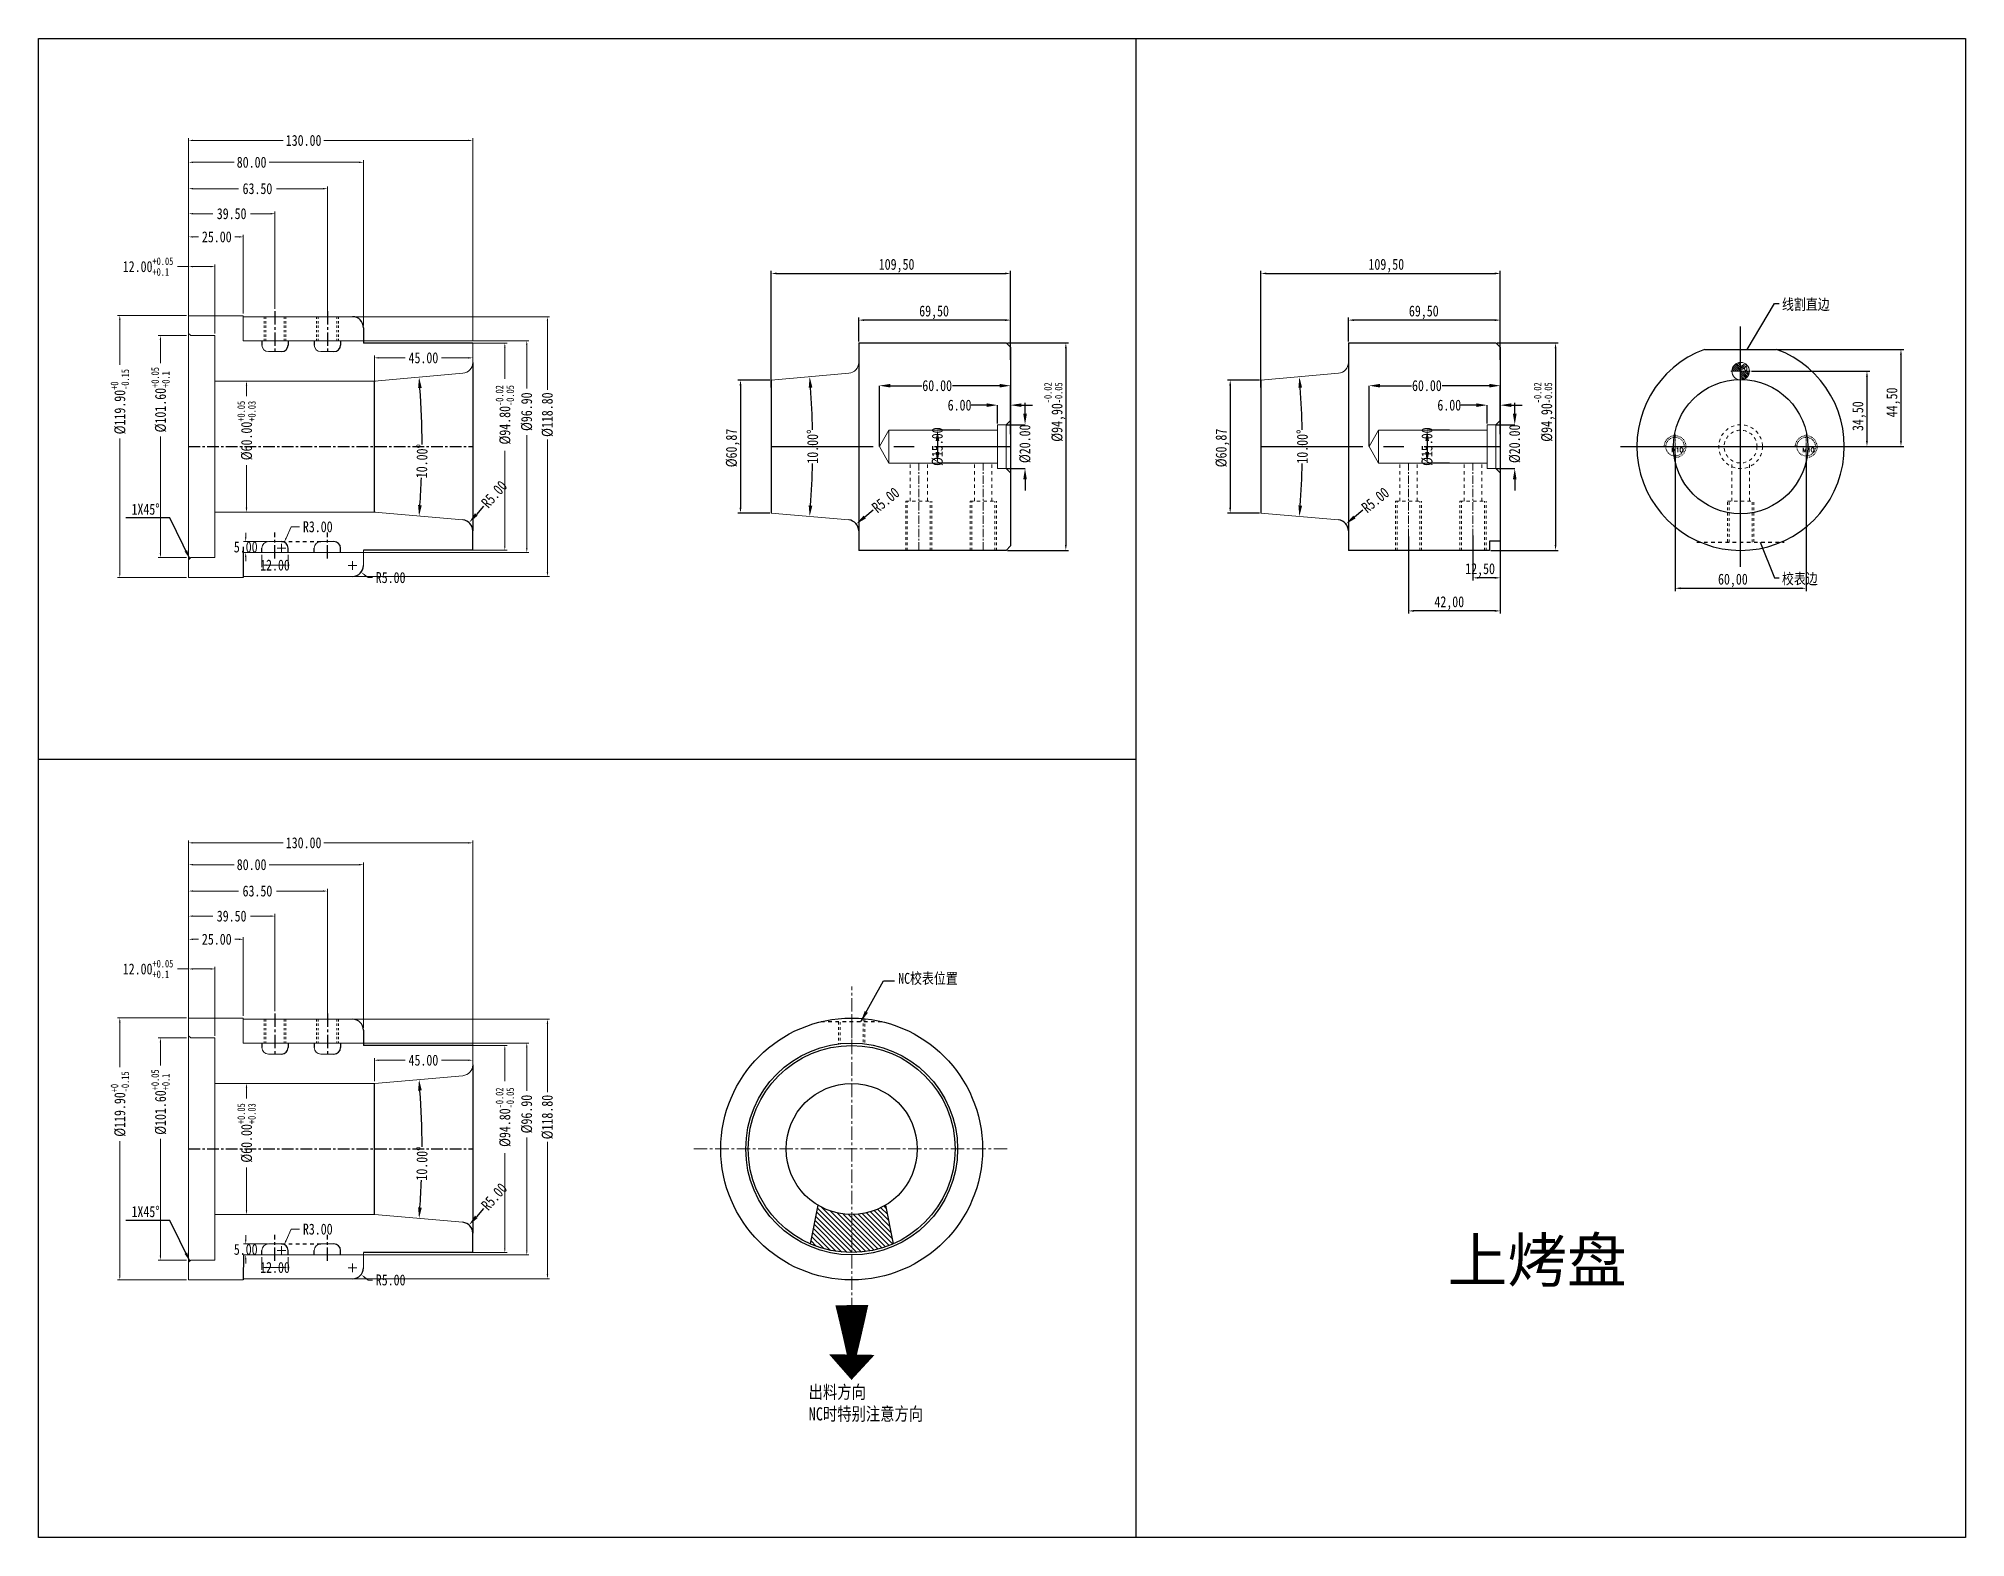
# Model space of a CAD drawing. Header units: millimetres. Extents: x 564 to 2602, y -1989 to 1042.
# Drawn here: x 564 to 1446, y 356 to 1042 of the extents above; entities that cross this region are included whole.
import ezdxf

# ---------------------------------------------------------------- set-up
doc = ezdxf.new("R2010")
doc.units = ezdxf.units.MM
doc.header["$LTSCALE"] = 16.335
doc.header["$PDMODE"] = 3
doc.header["$PDSIZE"] = 0.3125
for name, pattern in [('CENTER', [0.6, 0.375, -0.075, 0.075, -0.075]), ('HIDDEN', [0.2, 0.1, -0.1]), ('HIDDENX2', [0.75, 0.5, -0.25])]:
    doc.linetypes.add(name, pattern=pattern)
doc.layers.get('0').update_dxf_attribs({"linetype": 'CONTINUOUS'})
doc.layers.get('Defpoints').update_dxf_attribs({"linetype": 'CONTINUOUS'})
for name, color, linetype, lineweight in [('cool', 153, 'HIDDEN', 9), ('dim', 82, 'CONTINUOUS', 9), ('epin', 13, 'CONTINUOUS', 9), ('screw', 33, 'CONTINUOUS', 13), ('虚线', 6, 'HIDDENX2', 13)]:
    doc.layers.add(name, color=color, linetype=linetype, lineweight=lineweight)
doc.layers.add('DEFAULT_2', color=8, linetype='HIDDEN')
doc.styles.get("Standard").update_dxf_attribs({"font": 'txt', "width": 0.8})
doc.styles.add('TXT', font='txt.shx', dxfattribs={"bigfont": 'gbcbig.shx'})
doc.styles.add('TXT05', font='txt.shx', dxfattribs={"width": 0.5, "bigfont": 'gbcbig.shx'})
doc.dimstyles.new('ISO-25', dxfattribs={"dimtxt": 2.5, "dimasz": 2.5, "dimexe": 1.25, "dimexo": 0.625, "dimtad": 1, "dimtxsty": 'Standard', "dimcen": 2.5, "dimadec": 0, "dimazin": 0, "dimtfac": 1, "dimtmove": 0, "dimatfit": 3, "dimfxl": 0, "dimarcsym": 0})
doc.dimstyles.new('mold', dxfattribs={"dimtxt": 5, "dimasz": 2.5, "dimexe": 1.25, "dimexo": 0.625, "dimtad": 1, "dimzin": 1, "dimtxsty": 'Standard', "dimcen": 0, "dimclrd": 3, "dimclre": 3, "dimclrt": 2, "dimadec": 0, "dimazin": 0, "dimtfac": 1, "dimtofl": 0, "dimtmove": 0, "dimatfit": 3, "dimfxl": 0, "dimarcsym": 0})
doc.dimstyles.get("Standard").update_dxf_attribs({"dimtxt": 0.15625, "dimasz": 0.1875, "dimexe": 0.125, "dimexo": 0.0625, "dimtad": 0, "dimtih": 1, "dimtoh": 1, "dimdsep": 46, "dimtxsty": 'Standard', "dimcen": 0.09, "dimadec": 0, "dimazin": 0, "dimtp": 0.01, "dimtm": 0.01, "dimtfac": 1, "dimtofl": 0, "dimtmove": 0, "dimatfit": 3, "dimfxl": 0, "dimtolj": 1, "dimarcsym": 0})
doc.dimstyles.new('STANDARD$0', dxfattribs={"dimscale": 2, "dimtxt": 3, "dimasz": 3, "dimexe": 1.25, "dimexo": 0.625, "dimgap": 0.5, "dimtad": 0, "dimdsep": 46, "dimlunit": 6, "dimtxsty": 'Standard', "dimblk": 'CLOSEDBLANK', "dimcen": 0, "dimclrt": 2, "dimazin": 2, "dimtfac": 2, "dimtmove": 1, "dimatfit": 3, "dimfxl": 0, "dimtolj": 1, "dimtzin": 0, "dimarcsym": 0})

msp = doc.modelspace()

# ---------------------------------------------------------------- texts
at = {"attachment_point": 1}
for s, insert, char_height, width in [('{\\fSimSun|b0|i0|c134|p2;1X45%%D}', (606.99, 829.165), 5, 18.00079), ('{\\fSimSun|b0|i0|c134|p2;1X45%%D}', (606.99, 507.841), 5, 18.00079), ('{\\fSimSun|b0|i0|c134|p2;\\H2x;\\W1;\\C7;上烤盘\\fSimSun|b0|i0|c134|p54;\\P\\fSimSun|b0|i0|c134|p2;\\H0.5x;\\W0.8;\\C256;\\P      }', (1209.27, 493.113), 10, 245.00031), ('{\\fSimSun|b0|i0|c134|p2;出料方向\\P\\C6;NC时特别注意方向}', (916.852, 425.817), 6, 97.10809)]:
    msp.add_mtext(s, dxfattribs=dict(at, insert=insert, char_height=char_height, width=width))
at = {"layer": 'dim', "color": 4, "char_height": 5, "attachment_point": 4}
for s, insert in [('\\A1;{\\fSimSun|b0|i0|c134|p2;线割直边}', (1362.208, 920.107)), ('\\A1;{\\fSimSun|b0|i0|c134|p2;校表边}', (1362.208, 794.583))]:
    msp.add_mtext(s, dxfattribs=dict(at, insert=insert))
at = {"layer": 'dim', "insert": (957.803, 611.785), "char_height": 5, "attachment_point": 4}
msp.add_mtext('\\A1;NC{\\fSimSun|b0|i0|c134|p2;校表位置}', dxfattribs=at)

# ---------------------------------------------------------------- blocks, each defined once
blk = doc.blocks.new('*D85')
at = {"color": 3, "lineweight": -2}
for p, q in [((1313.27, 851.7), (1313.27, 789.26)), ((1373.27, 851.45), (1373.27, 789.26)), ((1315.77, 790.51), (1370.77, 790.51))]:
    blk.add_line(p, q, dxfattribs=at)
at = {"color": 3}
for points in [[(1315.77, 790.93), (1315.77, 790.1), (1313.27, 790.51)], [(1370.77, 790.93), (1370.77, 790.1), (1373.27, 790.51)]]:
    blk.add_solid(points, dxfattribs=at)
at = {"layer": 'Defpoints', "color": 0}
for p in [(1313.27, 852.32), (1373.27, 852.07), (1373.27, 790.51)]:
    blk.add_point(p, dxfattribs=at)
at = {"color": 2, "insert": (1339.74, 794.05), "char_height": 5, "attachment_point": 5}
blk.add_mtext('60,00', dxfattribs=at)
blk = doc.blocks.new('*D86')
at = {"color": 3, "lineweight": -2}
for p, q in [((939.73, 903.4), (939.73, 914.44)), ((1006.73, 913.19), (942.23, 913.19)), ((1009.23, 902.95), (1009.23, 914.44))]:
    blk.add_line(p, q, dxfattribs=at)
at = {"color": 3}
for points in [[(942.23, 913.61), (942.23, 912.77), (939.73, 913.19)], [(1006.73, 913.61), (1006.73, 912.77), (1009.23, 913.19)]]:
    blk.add_solid(points, dxfattribs=at)
at = {"layer": 'Defpoints', "color": 0}
for p in [(939.73, 913.19), (939.73, 902.77), (1009.23, 902.32)]:
    blk.add_point(p, dxfattribs=at)
at = {"color": 2, "insert": (974.23, 916.73), "char_height": 5, "attachment_point": 5}
blk.add_mtext('69,50', dxfattribs=at)
blk = doc.blocks.new('*D87')
at = {"color": 3, "lineweight": -2}
for p, q in [((1007.86, 902.77), (1035.78, 902.77)), ((1034.53, 900.27), (1034.53, 810.37)), ((1007.86, 807.87), (1035.78, 807.87))]:
    blk.add_line(p, q, dxfattribs=at)
at = {"color": 3}
for points in [[(1034.11, 900.27), (1034.94, 900.27), (1034.53, 902.77)], [(1034.11, 810.37), (1034.94, 810.37), (1034.53, 807.87)]]:
    blk.add_solid(points, dxfattribs=at)
at = {"layer": 'Defpoints', "color": 0}
for p in [(1007.23, 902.77), (1007.23, 807.87), (1034.53, 807.87)]:
    blk.add_point(p, dxfattribs=at)
at = {"color": 2, "insert": (1029.4, 871.13), "char_height": 5, "attachment_point": 5, "rotation": 90}
blk.add_mtext('%%C94,90{\\H0.7x;\\S-0.02^ -0.05;}', dxfattribs=at)
blk = doc.blocks.new('*D88')
at = {"color": 4, "lineweight": -2}
for p, q in [((998.23, 874.29), (991.23, 874.29)), ((1003.23, 865.82), (1003.23, 874.29)), ((1009.23, 867.32), (1009.23, 874.29)), ((1014.23, 874.29), (1019.23, 874.29))]:
    blk.add_line(p, q, dxfattribs=at)
at = {"color": 4}
for points in [[(998.23, 875.12), (998.23, 873.45), (1003.23, 874.29)], [(1014.23, 875.12), (1014.23, 873.45), (1009.23, 874.29)]]:
    blk.add_solid(points, dxfattribs=at)
at = {"layer": 'Defpoints', "color": 0}
for p in [(1003.23, 874.29), (1003.23, 865.82), (1009.23, 867.32)]:
    blk.add_point(p, dxfattribs=at)
at = {"color": 6, "insert": (985.9, 874.29), "char_height": 5, "attachment_point": 5}
blk.add_mtext('\\A1;6.00', dxfattribs=at)
blk = doc.blocks.new('*D89')
at = {"color": 4, "lineweight": -2}
for p, q in [((986.03, 862.82), (975.79, 862.82)), ((975.79, 857.82), (975.79, 852.82)), ((986.03, 847.82), (975.79, 847.82))]:
    blk.add_line(p, q, dxfattribs=at)
at = {"color": 4}
for points in [[(974.96, 857.82), (976.62, 857.82), (975.79, 862.82)], [(974.96, 852.82), (976.62, 852.82), (975.79, 847.82)]]:
    blk.add_solid(points, dxfattribs=at)
at = {"layer": 'Defpoints', "color": 0}
for p in [(986.03, 862.82), (975.79, 847.82), (986.03, 847.82)]:
    blk.add_point(p, dxfattribs=at)
at = {"color": 6, "insert": (975.79, 855.32), "char_height": 5, "attachment_point": 5, "rotation": 90}
blk.add_mtext('\\A1;%%c15.00', dxfattribs=at)
blk = doc.blocks.new('*D90')
at = {"color": 4, "lineweight": -2}
for p, q in [((949.23, 855.32), (949.23, 883.2)), ((954.23, 883.2), (968.65, 883.2)), ((1004.23, 883.2), (982.65, 883.2)), ((1009.23, 861), (1009.23, 883.2))]:
    blk.add_line(p, q, dxfattribs=at)
at = {"color": 4}
for points in [[(954.23, 884.03), (954.23, 882.37), (949.23, 883.2)], [(1004.23, 884.03), (1004.23, 882.37), (1009.23, 883.2)]]:
    blk.add_solid(points, dxfattribs=at)
at = {"layer": 'Defpoints', "color": 0}
for p in [(949.23, 883.2), (949.23, 855.32), (1009.23, 861)]:
    blk.add_point(p, dxfattribs=at)
at = {"color": 6, "insert": (975.65, 883.2), "char_height": 5, "attachment_point": 5}
blk.add_mtext('\\A1;60.00', dxfattribs=at)
blk = doc.blocks.new('*D108')
at = {"color": 4, "lineweight": -2}
for p, q in [((1015.86, 870.32), (1015.86, 875.32)), ((1007.23, 865.32), (1015.86, 865.32)), ((1007.23, 845.32), (1015.86, 845.32)), ((1015.86, 840.32), (1015.86, 835.32))]:
    blk.add_line(p, q, dxfattribs=at)
at = {"color": 4}
for points in [[(1015.03, 870.32), (1016.69, 870.32), (1015.86, 865.32)], [(1015.03, 840.32), (1016.69, 840.32), (1015.86, 845.32)]]:
    blk.add_solid(points, dxfattribs=at)
at = {"layer": 'Defpoints', "color": 0}
for p in [(1007.23, 865.32), (1007.23, 845.32), (1015.86, 845.32)]:
    blk.add_point(p, dxfattribs=at)
at = {"color": 6, "insert": (1015.86, 856.61), "char_height": 5, "attachment_point": 5, "rotation": 90}
blk.add_mtext('\\A1;%%c20.00', dxfattribs=at)
blk = doc.blocks.new('*D109')
at = {"color": 3, "lineweight": -2}
for p, q in [((1348.3, 889.82), (1402.34, 889.82)), ((1401.09, 887.32), (1401.09, 857.82)), ((1364.05, 855.32), (1402.34, 855.32))]:
    blk.add_line(p, q, dxfattribs=at)
at = {"color": 3}
for points in [[(1400.67, 887.32), (1401.5, 887.32), (1401.09, 889.82)], [(1400.67, 857.82), (1401.5, 857.82), (1401.09, 855.32)]]:
    blk.add_solid(points, dxfattribs=at)
at = {"layer": 'Defpoints', "color": 0}
for p in [(1347.67, 889.82), (1363.42, 855.32), (1401.09, 855.32)]:
    blk.add_point(p, dxfattribs=at)
at = {"color": 2, "insert": (1397.54, 869.25), "char_height": 5, "attachment_point": 5, "rotation": 90}
blk.add_mtext('34,50', dxfattribs=at)
blk = doc.blocks.new('*D91')
at = {"color": 1, "lineweight": 0}
for p, q in [((632.16, 906.12), (619.24, 906.12)), ((632.16, 804.52), (619.24, 804.52))]:
    blk.add_line(p, q, dxfattribs=at)
at = {"color": 0, "lineweight": 0}
for p, q in [((620.24, 904.12), (620.24, 893.57)), ((620.24, 806.52), (620.24, 859.97))]:
    blk.add_line(p, q, dxfattribs=at)
at = {"color": 0}
for points in [[(619.91, 904.12), (620.58, 904.12), (620.24, 906.12)], [(619.91, 806.52), (620.58, 806.52), (620.24, 804.52)]]:
    blk.add_solid(points, dxfattribs=at)
at = {"layer": 'Defpoints', "color": 0}
for p in [(633.16, 906.12), (620.24, 804.52), (633.16, 804.52)]:
    blk.add_point(p, dxfattribs=at)
at = {"color": 0, "lineweight": 0, "insert": (620.24, 876.77), "char_height": 5, "attachment_point": 5, "rotation": 90}
blk.add_mtext('\\A1;%%C101.60{\\H0.7x;\\S+0.05^ +0.1;}', dxfattribs=at)
blk = doc.blocks.new('*D92')
at = {"color": 0, "lineweight": 0}
for p, q in [((633.16, 937.69), (628.04, 937.69)), ((643.16, 937.69), (635.16, 937.69))]:
    blk.add_line(p, q, dxfattribs=at)
at = {"color": 1, "lineweight": 0}
for p, q in [((633.16, 915.32), (633.16, 938.69)), ((645.16, 907.12), (645.16, 938.69))]:
    blk.add_line(p, q, dxfattribs=at)
at = {"color": 0}
for points in [[(635.16, 938.03), (635.16, 937.36), (633.16, 937.69)], [(643.16, 938.03), (643.16, 937.36), (645.16, 937.69)]]:
    blk.add_solid(points, dxfattribs=at)
at = {"layer": 'Defpoints', "color": 0}
for p in [(645.16, 937.69), (633.16, 914.32), (645.16, 906.12)]:
    blk.add_point(p, dxfattribs=at)
at = {"color": 0, "lineweight": 0, "insert": (614.57, 937.69), "char_height": 5, "attachment_point": 5}
blk.add_mtext('\\A1;12.00{\\H0.7x;\\S+0.05^ +0.1;}', dxfattribs=at)
blk = doc.blocks.new('*D93')
at = {"color": 1, "lineweight": 0}
for p, q in [((633.16, 915.32), (633.16, 974.32)), ((696.66, 917.4), (696.66, 974.32))]:
    blk.add_line(p, q, dxfattribs=at)
at = {"color": 0, "lineweight": 0}
for p, q in [((635.16, 973.32), (655.96, 973.32)), ((694.66, 973.32), (673.3, 973.32))]:
    blk.add_line(p, q, dxfattribs=at)
at = {"color": 0}
for points in [[(635.16, 973.65), (635.16, 972.99), (633.16, 973.32)], [(694.66, 973.65), (694.66, 972.99), (696.66, 973.32)]]:
    blk.add_solid(points, dxfattribs=at)
at = {"layer": 'Defpoints', "color": 0}
for p in [(696.66, 973.32), (633.16, 914.32), (696.66, 916.4)]:
    blk.add_point(p, dxfattribs=at)
at = {"color": 0, "lineweight": 0, "insert": (664.63, 973.32), "char_height": 5, "attachment_point": 5}
blk.add_mtext('\\A1;63.50', dxfattribs=at)
blk = doc.blocks.new('*D94')
at = {"color": 1, "lineweight": 0}
for p, q in [((632.16, 915.32), (600.65, 915.32)), ((632.16, 795.42), (600.65, 795.42))]:
    blk.add_line(p, q, dxfattribs=at)
at = {"color": 0, "lineweight": 0}
for p, q in [((601.65, 913.32), (601.65, 892.77)), ((601.65, 797.42), (601.65, 858.97))]:
    blk.add_line(p, q, dxfattribs=at)
at = {"color": 0}
for points in [[(601.32, 913.32), (601.98, 913.32), (601.65, 915.32)], [(601.32, 797.42), (601.98, 797.42), (601.65, 795.42)]]:
    blk.add_solid(points, dxfattribs=at)
at = {"layer": 'Defpoints', "color": 0}
for p in [(633.16, 915.32), (601.65, 795.42), (633.16, 795.42)]:
    blk.add_point(p, dxfattribs=at)
at = {"color": 0, "lineweight": 0, "insert": (601.65, 875.87), "char_height": 5, "attachment_point": 5, "rotation": 90}
blk.add_mtext('\\A1;%%C119.90{\\H0.7x;\\S+0^ -0.15;}', dxfattribs=at)
blk = doc.blocks.new('*D95')
at = {"color": 1, "lineweight": 0}
for p, q in [((646.16, 885.32), (660.62, 885.32)), ((646.16, 825.32), (660.62, 825.32))]:
    blk.add_line(p, q, dxfattribs=at)
at = {"color": 0, "lineweight": 0}
for p, q in [((659.62, 883.32), (659.62, 878.47)), ((659.62, 827.32), (659.62, 846.87))]:
    blk.add_line(p, q, dxfattribs=at)
at = {"color": 0}
for points in [[(659.29, 883.32), (659.96, 883.32), (659.62, 885.32)], [(659.29, 827.32), (659.96, 827.32), (659.62, 825.32)]]:
    blk.add_solid(points, dxfattribs=at)
at = {"layer": 'Defpoints', "color": 0}
for p in [(645.16, 885.32), (645.16, 825.32), (659.62, 825.32)]:
    blk.add_point(p, dxfattribs=at)
at = {"color": 0, "lineweight": 0, "insert": (659.62, 862.67), "char_height": 5, "attachment_point": 5, "rotation": 90}
blk.add_mtext('\\A1;%%C60.00{\\H0.7x;\\S+0.05^ +0.03;}', dxfattribs=at)
blk = doc.blocks.new('*D96')
at = {"color": 1, "lineweight": 0}
for p, q in [((666.66, 805.87), (666.66, 800.1)), ((678.66, 805.87), (678.66, 800.1))]:
    blk.add_line(p, q, dxfattribs=at)
at = {"color": 0, "lineweight": 0}
blk.add_line((668.66, 801.1), (676.66, 801.1), dxfattribs=at)
at = {"color": 0}
for points in [[(668.66, 801.44), (668.66, 800.77), (666.66, 801.1)], [(676.66, 801.44), (676.66, 800.77), (678.66, 801.1)]]:
    blk.add_solid(points, dxfattribs=at)
at = {"layer": 'Defpoints', "color": 0}
for p in [(666.66, 806.87), (678.66, 806.87), (678.66, 801.1)]:
    blk.add_point(p, dxfattribs=at)
at = {"color": 0, "lineweight": 0, "insert": (672.66, 801.1), "char_height": 5, "attachment_point": 5}
blk.add_mtext('\\A1;12.00', dxfattribs=at)
blk = doc.blocks.new('*D97')
at = {"color": 0, "lineweight": 0}
for p, q in [((680.06, 818.64), (677.71, 813.43)), ((683.9, 818.64), (680.06, 818.64))]:
    blk.add_line(p, q, dxfattribs=at)
at = {"color": 1, "lineweight": 0}
for p, q in [((673.66, 808.87), (677.66, 808.87)), ((675.66, 806.87), (675.66, 810.87))]:
    blk.add_line(p, q, dxfattribs=at)
at = {"color": 0}
blk.add_solid([(677.41, 813.57), (678.02, 813.29), (676.89, 811.61)], dxfattribs=at)
at = {"layer": 'Defpoints', "color": 0}
for p in [(676.89, 811.61), (675.66, 808.87)]:
    blk.add_point(p, dxfattribs=at)
at = {"color": 0, "lineweight": 0, "insert": (692.23, 818.64), "char_height": 5, "attachment_point": 5}
blk.add_mtext('\\A1;R3.00', dxfattribs=at)
blk = doc.blocks.new('*D110')
at = {"color": 1, "lineweight": 0}
for p, q in [((633.16, 915.32), (633.16, 952.26)), ((658.16, 916.22), (658.16, 952.26))]:
    blk.add_line(p, q, dxfattribs=at)
at = {"color": 0, "lineweight": 0}
for p, q in [((635.16, 951.26), (637.68, 951.26)), ((656.16, 951.26), (654.35, 951.26))]:
    blk.add_line(p, q, dxfattribs=at)
at = {"color": 0}
for points in [[(635.16, 951.59), (635.16, 950.93), (633.16, 951.26)], [(656.16, 951.59), (656.16, 950.93), (658.16, 951.26)]]:
    blk.add_solid(points, dxfattribs=at)
at = {"layer": 'Defpoints', "color": 0}
for p in [(633.16, 951.26), (633.16, 914.32), (658.16, 915.22)]:
    blk.add_point(p, dxfattribs=at)
at = {"color": 0, "lineweight": 0, "insert": (646.02, 951.26), "char_height": 5, "attachment_point": 5}
blk.add_mtext('\\A1;25.00', dxfattribs=at)
blk = doc.blocks.new('*D111')
at = {"color": 1, "lineweight": 0}
for p, q in [((633.16, 931.01), (633.16, 962.86)), ((672.66, 918.3), (672.66, 962.86))]:
    blk.add_line(p, q, dxfattribs=at)
at = {"color": 0, "lineweight": 0}
for p, q in [((635.16, 961.86), (644.16, 961.86)), ((670.66, 961.86), (661.49, 961.86))]:
    blk.add_line(p, q, dxfattribs=at)
at = {"color": 0}
for points in [[(635.16, 962.19), (635.16, 961.52), (633.16, 961.86)], [(670.66, 962.19), (670.66, 961.52), (672.66, 961.86)]]:
    blk.add_solid(points, dxfattribs=at)
at = {"layer": 'Defpoints', "color": 0}
for p in [(633.16, 961.86), (633.16, 930.01), (672.66, 917.3)]:
    blk.add_point(p, dxfattribs=at)
at = {"color": 0, "lineweight": 0, "insert": (652.82, 961.86), "char_height": 5, "attachment_point": 5}
blk.add_mtext('\\A1;39.50', dxfattribs=at)
blk = doc.blocks.new('*D112')
at = {"color": 1, "lineweight": 0}
for p, q in [((709.16, 914.72), (798.33, 914.72)), ((709.16, 795.92), (798.33, 795.92))]:
    blk.add_line(p, q, dxfattribs=at)
at = {"color": 0, "lineweight": 0}
for p, q in [((797.33, 912.72), (797.33, 881.26)), ((797.33, 797.92), (797.33, 858.59))]:
    blk.add_line(p, q, dxfattribs=at)
at = {"color": 0}
for points in [[(797, 912.72), (797.67, 912.72), (797.33, 914.72)], [(797, 797.92), (797.67, 797.92), (797.33, 795.92)]]:
    blk.add_solid(points, dxfattribs=at)
at = {"layer": 'Defpoints', "color": 0}
for p in [(708.16, 914.72), (708.16, 795.92), (797.33, 795.92)]:
    blk.add_point(p, dxfattribs=at)
at = {"color": 0, "lineweight": 0, "insert": (797.33, 869.93), "char_height": 5, "attachment_point": 5, "rotation": 90}
blk.add_mtext('\\A1;%%c118.80', dxfattribs=at)
blk = doc.blocks.new('*D98')
at = {"color": 1, "lineweight": 0}
for p, q in [((669.23, 811.87), (658.26, 811.87)), ((669.23, 806.87), (658.26, 806.87))]:
    blk.add_line(p, q, dxfattribs=at)
at = {"color": 0, "lineweight": 0}
for p, q in [((659.26, 813.87), (659.26, 815.87)), ((659.26, 804.87), (659.26, 802.87))]:
    blk.add_line(p, q, dxfattribs=at)
at = {"color": 0}
for points in [[(658.93, 813.87), (659.59, 813.87), (659.26, 811.87)], [(658.93, 804.87), (659.59, 804.87), (659.26, 806.87)]]:
    blk.add_solid(points, dxfattribs=at)
at = {"layer": 'Defpoints', "color": 0}
for p in [(670.23, 811.87), (659.26, 806.87), (670.23, 806.87)]:
    blk.add_point(p, dxfattribs=at)
at = {"color": 0, "lineweight": 0, "insert": (659.26, 809.37), "char_height": 5, "attachment_point": 5}
blk.add_mtext('\\A1;5.00', dxfattribs=at)
blk = doc.blocks.new('*D113')
at = {"color": 1, "lineweight": 0}
for p, q in [((708.16, 798.92), (708.16, 802.92)), ((706.16, 800.92), (710.16, 800.92))]:
    blk.add_line(p, q, dxfattribs=at)
at = {"color": 0, "lineweight": 0}
for p, q in [((715.25, 795.38), (713.67, 796.61)), ((717.25, 795.38), (715.25, 795.38))]:
    blk.add_line(p, q, dxfattribs=at)
at = {"color": 0}
blk.add_solid([(713.88, 796.88), (713.47, 796.35), (712.1, 797.84)], dxfattribs=at)
at = {"layer": 'Defpoints', "color": 0}
for p in [(708.16, 800.92), (712.1, 797.84)]:
    blk.add_point(p, dxfattribs=at)
at = {"color": 0, "lineweight": 0, "insert": (725.58, 795.38), "char_height": 5, "attachment_point": 5}
blk.add_mtext('\\A1;R5.00', dxfattribs=at)
blk = doc.blocks.new('*D99')
at = {"color": 1, "lineweight": 0}
for p, q in [((757.33, 902.72), (778.82, 902.72)), ((757.76, 807.92), (778.82, 807.92))]:
    blk.add_line(p, q, dxfattribs=at)
at = {"color": 0, "lineweight": 0}
for p, q in [((777.82, 900.72), (777.82, 886.33)), ((777.82, 809.92), (777.82, 853.4))]:
    blk.add_line(p, q, dxfattribs=at)
at = {"color": 0}
for points in [[(777.49, 900.72), (778.15, 900.72), (777.82, 902.72)], [(777.49, 809.92), (778.15, 809.92), (777.82, 807.92)]]:
    blk.add_solid(points, dxfattribs=at)
at = {"layer": 'Defpoints', "color": 0}
for p in [(756.33, 902.72), (756.76, 807.92), (777.82, 807.92)]:
    blk.add_point(p, dxfattribs=at)
at = {"color": 0, "lineweight": 0, "insert": (777.82, 869.87), "char_height": 5, "attachment_point": 5, "rotation": 90}
blk.add_mtext('\\A1;%%C94.80{\\H0.7x;\\S-0.02^ -0.05;}', dxfattribs=at)
blk = doc.blocks.new('*D100')
at = {"color": 1, "lineweight": 0}
for p, q in [((633.16, 915.32), (633.16, 996.38)), ((763.16, 903.72), (763.16, 996.38))]:
    blk.add_line(p, q, dxfattribs=at)
at = {"color": 0, "lineweight": 0}
for p, q in [((635.16, 995.38), (676.41, 995.38)), ((761.16, 995.38), (695.08, 995.38))]:
    blk.add_line(p, q, dxfattribs=at)
at = {"color": 0}
for points in [[(635.16, 995.71), (635.16, 995.05), (633.16, 995.38)], [(761.16, 995.71), (761.16, 995.05), (763.16, 995.38)]]:
    blk.add_solid(points, dxfattribs=at)
at = {"layer": 'Defpoints', "color": 0}
for p in [(763.16, 995.38), (633.16, 914.32), (763.16, 902.72)]:
    blk.add_point(p, dxfattribs=at)
at = {"color": 0, "lineweight": 0, "insert": (685.75, 995.38), "char_height": 5, "attachment_point": 5}
blk.add_mtext('\\A1;130.00', dxfattribs=at)
blk = doc.blocks.new('*D101')
at = {"color": 1, "lineweight": 0}
for p, q in [((711.86, 903.77), (788.87, 903.77)), ((711.86, 806.87), (788.87, 806.87))]:
    blk.add_line(p, q, dxfattribs=at)
at = {"color": 0, "lineweight": 0}
for p, q in [((787.87, 901.77), (787.87, 881.96)), ((787.87, 808.87), (787.87, 860.63))]:
    blk.add_line(p, q, dxfattribs=at)
at = {"color": 0}
for points in [[(787.54, 901.77), (788.2, 901.77), (787.87, 903.77)], [(787.54, 808.87), (788.2, 808.87), (787.87, 806.87)]]:
    blk.add_solid(points, dxfattribs=at)
at = {"layer": 'Defpoints', "color": 0}
for p in [(710.86, 903.77), (710.86, 806.87), (787.87, 806.87)]:
    blk.add_point(p, dxfattribs=at)
at = {"color": 0, "lineweight": 0, "insert": (787.87, 871.29), "char_height": 5, "attachment_point": 5, "rotation": 90}
blk.add_mtext('\\A1;%%c96.90', dxfattribs=at)
blk = doc.blocks.new('*D114')
at = {"color": 1, "lineweight": 0}
for p, q in [((633.16, 977.48), (633.16, 986.39)), ((713.16, 910.72), (713.16, 986.39))]:
    blk.add_line(p, q, dxfattribs=at)
at = {"color": 0, "lineweight": 0}
for p, q in [((635.16, 985.39), (653.97, 985.39)), ((711.16, 985.39), (669.97, 985.39))]:
    blk.add_line(p, q, dxfattribs=at)
at = {"color": 0}
for points in [[(635.16, 985.72), (635.16, 985.06), (633.16, 985.39)], [(711.16, 985.72), (711.16, 985.06), (713.16, 985.39)]]:
    blk.add_solid(points, dxfattribs=at)
at = {"layer": 'Defpoints', "color": 0}
for p in [(633.16, 985.39), (633.16, 976.48), (713.16, 909.72)]:
    blk.add_point(p, dxfattribs=at)
at = {"color": 0, "lineweight": 0, "insert": (661.97, 985.39), "char_height": 5, "attachment_point": 5}
blk.add_mtext('\\A1;80.00', dxfattribs=at)
blk = doc.blocks.new('*D102')
at = {"color": 3, "lineweight": -2}
for p, q in [((899.11, 885.76), (884.41, 885.76)), ((885.66, 883.26), (885.66, 827.38)), ((899.11, 824.88), (884.41, 824.88))]:
    blk.add_line(p, q, dxfattribs=at)
at = {"color": 3}
for points in [[(885.24, 883.26), (886.07, 883.26), (885.66, 885.76)], [(885.24, 827.38), (886.07, 827.38), (885.66, 824.88)]]:
    blk.add_solid(points, dxfattribs=at)
at = {"layer": 'Defpoints', "color": 0}
for p in [(899.73, 885.76), (885.66, 824.88), (899.73, 824.88)]:
    blk.add_point(p, dxfattribs=at)
at = {"color": 2, "insert": (882.12, 854.7), "char_height": 5, "attachment_point": 5, "rotation": 90}
blk.add_mtext('%%c60,87', dxfattribs=at)
blk = doc.blocks.new('*D103')
at = {"color": 3, "lineweight": -2}
for p, q in [((899.73, 882.43), (899.73, 935.79)), ((1009.23, 895.03), (1009.23, 935.79)), ((902.23, 934.54), (1006.73, 934.54))]:
    blk.add_line(p, q, dxfattribs=at)
at = {"color": 3}
for points in [[(902.23, 934.95), (902.23, 934.12), (899.73, 934.54)], [(1006.73, 934.95), (1006.73, 934.12), (1009.23, 934.54)]]:
    blk.add_solid(points, dxfattribs=at)
at = {"layer": 'Defpoints', "color": 0}
for p in [(1009.23, 934.54), (1009.23, 894.41), (899.73, 881.8)]:
    blk.add_point(p, dxfattribs=at)
at = {"color": 2, "insert": (957.08, 938.08), "char_height": 5, "attachment_point": 5}
blk.add_mtext('109,50', dxfattribs=at)
blk = doc.blocks.new('*D80')
at = {"color": 3, "lineweight": -2}
for p, q in [((1163.81, 903.4), (1163.81, 914.44)), ((1230.81, 913.19), (1166.31, 913.19)), ((1233.31, 902.95), (1233.31, 914.44))]:
    blk.add_line(p, q, dxfattribs=at)
at = {"color": 3}
for points in [[(1166.31, 913.61), (1166.31, 912.77), (1163.81, 913.19)], [(1230.81, 913.61), (1230.81, 912.77), (1233.31, 913.19)]]:
    blk.add_solid(points, dxfattribs=at)
at = {"layer": 'Defpoints', "color": 0}
for p in [(1163.81, 913.19), (1163.81, 902.77), (1233.31, 902.32)]:
    blk.add_point(p, dxfattribs=at)
at = {"color": 2, "insert": (1198.31, 916.73), "char_height": 5, "attachment_point": 5}
blk.add_mtext('69,50', dxfattribs=at)
blk = doc.blocks.new('*D81')
at = {"color": 3, "lineweight": -2}
for p, q in [((1231.93, 902.77), (1259.85, 902.77)), ((1258.6, 900.27), (1258.6, 810.37)), ((1228.93, 807.87), (1259.85, 807.87))]:
    blk.add_line(p, q, dxfattribs=at)
at = {"color": 3}
for points in [[(1258.18, 900.27), (1259.02, 900.27), (1258.6, 902.77)], [(1258.18, 810.37), (1259.02, 810.37), (1258.6, 807.87)]]:
    blk.add_solid(points, dxfattribs=at)
at = {"layer": 'Defpoints', "color": 0}
for p in [(1231.31, 902.77), (1228.31, 807.87), (1258.6, 807.87)]:
    blk.add_point(p, dxfattribs=at)
at = {"color": 2, "insert": (1253.47, 871.13), "char_height": 5, "attachment_point": 5, "rotation": 90}
blk.add_mtext('%%C94,90{\\H0.7x;\\S-0.02^ -0.05;}', dxfattribs=at)
blk = doc.blocks.new('*D82')
at = {"color": 4, "lineweight": -2}
for p, q in [((1222.31, 874.29), (1215.31, 874.29)), ((1227.31, 865.82), (1227.31, 874.29)), ((1233.31, 867.32), (1233.31, 874.29)), ((1238.31, 874.29), (1243.31, 874.29))]:
    blk.add_line(p, q, dxfattribs=at)
at = {"color": 4}
for points in [[(1222.31, 875.12), (1222.31, 873.45), (1227.31, 874.29)], [(1238.31, 875.12), (1238.31, 873.45), (1233.31, 874.29)]]:
    blk.add_solid(points, dxfattribs=at)
at = {"layer": 'Defpoints', "color": 0}
for p in [(1227.31, 874.29), (1227.31, 865.82), (1233.31, 867.32)]:
    blk.add_point(p, dxfattribs=at)
at = {"color": 6, "insert": (1209.97, 874.29), "char_height": 5, "attachment_point": 5}
blk.add_mtext('\\A1;6.00', dxfattribs=at)
blk = doc.blocks.new('*D83')
at = {"color": 4, "lineweight": -2}
for p, q in [((1210.1, 862.82), (1199.86, 862.82)), ((1199.86, 857.82), (1199.86, 852.82)), ((1210.1, 847.82), (1199.86, 847.82))]:
    blk.add_line(p, q, dxfattribs=at)
at = {"color": 4}
for points in [[(1199.03, 857.82), (1200.7, 857.82), (1199.86, 862.82)], [(1199.03, 852.82), (1200.7, 852.82), (1199.86, 847.82)]]:
    blk.add_solid(points, dxfattribs=at)
at = {"layer": 'Defpoints', "color": 0}
for p in [(1210.1, 862.82), (1199.86, 847.82), (1210.1, 847.82)]:
    blk.add_point(p, dxfattribs=at)
at = {"color": 6, "insert": (1199.86, 855.32), "char_height": 5, "attachment_point": 5, "rotation": 90}
blk.add_mtext('\\A1;%%c15.00', dxfattribs=at)
blk = doc.blocks.new('*D84')
at = {"color": 4, "lineweight": -2}
for p, q in [((1173.31, 855.32), (1173.31, 883.2)), ((1178.31, 883.2), (1192.72, 883.2)), ((1228.31, 883.2), (1206.72, 883.2)), ((1233.31, 861), (1233.31, 883.2))]:
    blk.add_line(p, q, dxfattribs=at)
at = {"color": 4}
for points in [[(1178.31, 884.03), (1178.31, 882.37), (1173.31, 883.2)], [(1228.31, 884.03), (1228.31, 882.37), (1233.31, 883.2)]]:
    blk.add_solid(points, dxfattribs=at)
at = {"layer": 'Defpoints', "color": 0}
for p in [(1173.31, 883.2), (1173.31, 855.32), (1233.31, 861)]:
    blk.add_point(p, dxfattribs=at)
at = {"color": 6, "insert": (1199.72, 883.2), "char_height": 5, "attachment_point": 5}
blk.add_mtext('\\A1;60.00', dxfattribs=at)
blk = doc.blocks.new('*D104')
at = {"color": 4, "lineweight": -2}
for p, q in [((1239.93, 870.32), (1239.93, 875.32)), ((1231.31, 865.32), (1239.93, 865.32)), ((1231.31, 845.32), (1239.93, 845.32)), ((1239.93, 840.32), (1239.93, 835.32))]:
    blk.add_line(p, q, dxfattribs=at)
at = {"color": 4}
for points in [[(1239.1, 870.32), (1240.77, 870.32), (1239.93, 865.32)], [(1239.1, 840.32), (1240.77, 840.32), (1239.93, 845.32)]]:
    blk.add_solid(points, dxfattribs=at)
at = {"layer": 'Defpoints', "color": 0}
for p in [(1231.31, 865.32), (1231.31, 845.32), (1239.93, 845.32)]:
    blk.add_point(p, dxfattribs=at)
at = {"color": 6, "insert": (1239.93, 856.61), "char_height": 5, "attachment_point": 5, "rotation": 90}
blk.add_mtext('\\A1;%%c20.00', dxfattribs=at)
blk = doc.blocks.new('*D105')
at = {"color": 3, "lineweight": -2}
for p, q in [((1220.81, 814.7), (1220.81, 794.04)), ((1233.31, 816.88), (1233.31, 794.04)), ((1230.81, 795.29), (1223.31, 795.29))]:
    blk.add_line(p, q, dxfattribs=at)
at = {"color": 3}
for points in [[(1223.31, 795.7), (1223.31, 794.87), (1220.81, 795.29)], [(1230.81, 795.7), (1230.81, 794.87), (1233.31, 795.29)]]:
    blk.add_solid(points, dxfattribs=at)
at = {"layer": 'Defpoints', "color": 0}
for p in [(1220.81, 815.32), (1233.31, 817.5), (1220.81, 795.29)]:
    blk.add_point(p, dxfattribs=at)
at = {"color": 2, "insert": (1224.07, 798.83), "char_height": 5, "attachment_point": 5}
blk.add_mtext('12,50', dxfattribs=at)
blk = doc.blocks.new('*D106')
at = {"color": 3, "lineweight": -2}
for p, q in [((1191.31, 814.25), (1191.31, 778.92)), ((1233.31, 814.75), (1233.31, 778.92)), ((1230.81, 780.17), (1193.81, 780.17))]:
    blk.add_line(p, q, dxfattribs=at)
at = {"color": 3}
for points in [[(1193.81, 780.58), (1193.81, 779.75), (1191.31, 780.17)], [(1230.81, 780.58), (1230.81, 779.75), (1233.31, 780.17)]]:
    blk.add_solid(points, dxfattribs=at)
at = {"layer": 'Defpoints', "color": 0}
for p in [(1191.31, 814.87), (1233.31, 815.37), (1191.31, 780.17)]:
    blk.add_point(p, dxfattribs=at)
at = {"color": 2, "insert": (1209.97, 783.71), "char_height": 5, "attachment_point": 5}
blk.add_mtext('42,00', dxfattribs=at)
blk = doc.blocks.new('*D107')
at = {"color": 3, "lineweight": -2}
for p, q in [((1360.37, 899.82), (1417.9, 899.82)), ((1416.65, 897.32), (1416.65, 857.82)), ((1383.82, 855.32), (1417.9, 855.32))]:
    blk.add_line(p, q, dxfattribs=at)
at = {"color": 3}
for points in [[(1416.23, 897.32), (1417.06, 897.32), (1416.65, 899.82)], [(1416.23, 857.82), (1417.06, 857.82), (1416.65, 855.32)]]:
    blk.add_solid(points, dxfattribs=at)
at = {"layer": 'Defpoints', "color": 0}
for p in [(1359.74, 899.82), (1383.19, 855.32), (1416.65, 855.32)]:
    blk.add_point(p, dxfattribs=at)
at = {"color": 2, "insert": (1413.11, 875.54), "char_height": 5, "attachment_point": 5, "rotation": 90}
blk.add_mtext('44,50', dxfattribs=at)
blk = doc.blocks.new('epin_ejp_8')
at = {"layer": 'epin', "ltscale": 0.5}
h = blk.add_hatch(dxfattribs=at)
h.set_pattern_fill('_ANSI31', color=123, scale=0.2, angle=90, style=0)
h.set_pattern_definition([(135, (-3069.6252, 813.4417), (-0.4490128, -0.4490128), [])])
h.paths.add_polyline_path([(0, 4, 0.414214), (-4, 0), (0, 0)])
h.paths.add_polyline_path([(4, 0), (0, 0), (0, -4, 0.414214)])
at = {"layer": 'epin', "color": 1, "linetype": 'CENTER', "ltscale": 0.16}
for p, q in [((-4.4, 0), (4.4, 0)), ((0, -4.4), (0, 4.4))]:
    blk.add_line(p, q, dxfattribs=at)
at = {"layer": 'epin', "ltscale": 0.5}
blk.add_circle((0, 0), 4, dxfattribs=at)
at = {"layer": 'epin', "color": 6, "ltscale": 0.5, "style": 'TXT05', "width": 0.5}
blk.add_text('%%c8', height=2.8, dxfattribs=at).set_placement((0.16, 0.4))
blk = doc.blocks.new('screw_m10_g')
at = {"layer": 'screw', "color": 1, "linetype": 'CENTER', "ltscale": 0.2}
for p, q in [((-5.5, 0), (5.5, 0)), ((0, -5.5), (0, 5.5))]:
    blk.add_line(p, q, dxfattribs=at)
at = {"layer": 'screw', "linetype": 'HIDDEN', "ltscale": 0.2}
blk.add_circle((0, 0), 4.25, dxfattribs=at)
at = {"layer": 'screw', "color": 92, "linetype": 'HIDDEN', "ltscale": 0.2}
blk.add_arc((0, 0), 5, 270, 180, dxfattribs=at)
at = {"layer": 'screw', "color": 6, "ltscale": 0.5, "style": 'TXT'}
blk.add_text('M10', height=2, dxfattribs=at).set_placement((-1.7, -2.5))
blk = doc.blocks.new('*D115')
at = {"color": 6, "linetype": 'Continuous', "lineweight": -2}
for start, end in [(0.16072, 4.21448), (355.78552, 357.75163)]:
    blk.add_arc((375.26, 855.32), 364.7, start, end, dxfattribs=at)
at = {"color": 6}
for points in [[(738.14, 882.06), (739.8, 882.19), (738.57, 887.11)], [(739.8, 828.45), (738.14, 828.59), (738.57, 823.54)]]:
    blk.add_solid(points, dxfattribs=at)
at = {"layer": 'Defpoints', "color": 0}
for p in [(718.16, 885.32), (758.59, 888.86), (739.8, 865.93), (718.16, 825.32), (758.59, 821.78)]:
    blk.add_point(p, dxfattribs=at)
at = {"color": 4, "insert": (739.9, 848.68), "char_height": 5, "attachment_point": 5, "rotation": 88.95618}
blk.add_mtext('\\A1;10.00°', dxfattribs=at)
blk = doc.blocks.new('*D116')
at = {"color": 1, "lineweight": 0}
for p, q in [((718.16, 879.38), (718.16, 896.93)), ((763.16, 879.38), (763.16, 896.93))]:
    blk.add_line(p, q, dxfattribs=at)
at = {"color": 0, "lineweight": 0}
for p, q in [((720.16, 895.93), (732.24, 895.93)), ((761.16, 895.93), (748.91, 895.93))]:
    blk.add_line(p, q, dxfattribs=at)
at = {"color": 0}
for points in [[(720.16, 896.27), (720.16, 895.6), (718.16, 895.93)], [(761.16, 896.27), (761.16, 895.6), (763.16, 895.93)]]:
    blk.add_solid(points, dxfattribs=at)
at = {"layer": 'Defpoints', "color": 0}
for p in [(718.16, 895.93), (718.16, 878.38), (763.16, 878.38)]:
    blk.add_point(p, dxfattribs=at)
at = {"color": 0, "lineweight": 0, "insert": (740.57, 895.93), "char_height": 5, "attachment_point": 5}
blk.add_mtext('\\A1;45.00', dxfattribs=at)
blk = doc.blocks.new('*D118')
at = {"color": 6, "linetype": 'Continuous', "lineweight": -2}
blk.add_line((768.1, 828.04), (764.79, 824.29), dxfattribs=at)
at = {"color": 6}
blk.add_solid([(764.16, 824.84), (765.41, 823.74), (761.47, 820.55)], dxfattribs=at)
at = {"layer": 'Defpoints', "color": 0}
for p in [(761.47, 820.55), (758.16, 816.8)]:
    blk.add_point(p, dxfattribs=at)
at = {"color": 4, "insert": (772.96, 833.53), "char_height": 5, "attachment_point": 5, "rotation": 48.48609}
blk.add_mtext('\\A1;R5.00', dxfattribs=at)
blk = doc.blocks.new('*D119')
at = {"color": 6, "linetype": 'Continuous', "lineweight": -2}
for start, end in [(1.19742, 4.2191), (355.7809, 358.80251)]:
    blk.add_arc((551.83, 855.32), 366.86, start, end, dxfattribs=at)
at = {"color": 6}
for points in [[(916.87, 882.25), (918.53, 882.38), (917.3, 887.3)], [(918.53, 828.27), (916.87, 828.4), (917.3, 823.35)]]:
    blk.add_solid(points, dxfattribs=at)
at = {"layer": 'Defpoints', "color": 0}
for p in [(899.73, 885.76), (935.17, 888.86), (918.54, 865.99), (899.73, 824.88), (935.17, 821.78)]:
    blk.add_point(p, dxfattribs=at)
at = {"color": 4, "insert": (918.69, 855.32), "char_height": 5, "attachment_point": 5, "rotation": 90}
blk.add_mtext('\\A1;10.00°', dxfattribs=at)
blk = doc.blocks.new('*D120')
at = {"color": 6, "linetype": 'Continuous', "lineweight": -2}
blk.add_line((946.38, 826.25), (942.5, 823.1), dxfattribs=at)
at = {"color": 6}
blk.add_solid([(941.97, 823.75), (943.02, 822.46), (938.62, 819.95)], dxfattribs=at)
at = {"layer": 'Defpoints', "color": 0}
for p in [(934.73, 816.8), (938.62, 819.95)]:
    blk.add_point(p, dxfattribs=at)
at = {"color": 4, "insert": (952.08, 830.87), "char_height": 5, "attachment_point": 5, "rotation": 39.04957}
blk.add_mtext('\\A1;R5.00', dxfattribs=at)
blk = doc.blocks.new('*D121')
at = {"color": 3, "lineweight": -2}
for p, q in [((1123.18, 885.76), (1108.48, 885.76)), ((1109.73, 883.26), (1109.73, 827.38)), ((1123.18, 824.88), (1108.48, 824.88))]:
    blk.add_line(p, q, dxfattribs=at)
at = {"color": 3}
for points in [[(1109.31, 883.26), (1110.15, 883.26), (1109.73, 885.76)], [(1109.31, 827.38), (1110.15, 827.38), (1109.73, 824.88)]]:
    blk.add_solid(points, dxfattribs=at)
at = {"layer": 'Defpoints', "color": 0}
for p in [(1123.81, 885.76), (1109.73, 824.88), (1123.81, 824.88)]:
    blk.add_point(p, dxfattribs=at)
at = {"color": 2, "insert": (1106.19, 854.7), "char_height": 5, "attachment_point": 5, "rotation": 90}
blk.add_mtext('%%c60,87', dxfattribs=at)
blk = doc.blocks.new('*D124')
at = {"color": 3, "lineweight": -2}
for p, q in [((1123.81, 882.43), (1123.81, 935.79)), ((1233.31, 895.03), (1233.31, 935.79)), ((1126.31, 934.54), (1230.81, 934.54))]:
    blk.add_line(p, q, dxfattribs=at)
at = {"color": 3}
for points in [[(1126.31, 934.95), (1126.31, 934.12), (1123.81, 934.54)], [(1230.81, 934.95), (1230.81, 934.12), (1233.31, 934.54)]]:
    blk.add_solid(points, dxfattribs=at)
at = {"layer": 'Defpoints', "color": 0}
for p in [(1233.31, 934.54), (1233.31, 894.41), (1123.81, 881.8)]:
    blk.add_point(p, dxfattribs=at)
at = {"color": 2, "insert": (1181.15, 938.08), "char_height": 5, "attachment_point": 5}
blk.add_mtext('109,50', dxfattribs=at)
blk = doc.blocks.new('*D122')
at = {"color": 6, "linetype": 'Continuous', "lineweight": -2}
for start, end in [(1.19742, 4.2191), (355.7809, 358.80251)]:
    blk.add_arc((775.9, 855.32), 366.86, start, end, dxfattribs=at)
at = {"color": 6}
for points in [[(1140.94, 882.25), (1142.6, 882.38), (1141.37, 887.3)], [(1142.6, 828.26), (1140.94, 828.4), (1141.37, 823.35)]]:
    blk.add_solid(points, dxfattribs=at)
at = {"layer": 'Defpoints', "color": 0}
for p in [(1123.81, 885.76), (1159.24, 888.86), (1142.61, 865.99), (1123.81, 824.88), (1159.24, 821.78)]:
    blk.add_point(p, dxfattribs=at)
at = {"color": 4, "insert": (1142.76, 855.32), "char_height": 5, "attachment_point": 5, "rotation": 90}
blk.add_mtext('\\A1;10.00°', dxfattribs=at)
blk = doc.blocks.new('*D123')
at = {"color": 6, "linetype": 'Continuous', "lineweight": -2}
blk.add_line((1170.45, 826.25), (1166.57, 823.1), dxfattribs=at)
at = {"color": 6}
blk.add_solid([(1166.05, 823.75), (1167.1, 822.46), (1162.69, 819.95)], dxfattribs=at)
at = {"layer": 'Defpoints', "color": 0}
for p in [(1158.81, 816.8), (1162.69, 819.95)]:
    blk.add_point(p, dxfattribs=at)
at = {"color": 4, "insert": (1176.15, 830.87), "char_height": 5, "attachment_point": 5, "rotation": 39.04957}
blk.add_mtext('\\A1;R5.00', dxfattribs=at)
blk = doc.blocks.new('*D125')
at = {"color": 1, "lineweight": 0}
for p, q in [((632.16, 584.8), (619.24, 584.8)), ((632.16, 483.2), (619.24, 483.2))]:
    blk.add_line(p, q, dxfattribs=at)
at = {"color": 0, "lineweight": 0}
for p, q in [((620.24, 582.8), (620.24, 572.25)), ((620.24, 485.2), (620.24, 538.65))]:
    blk.add_line(p, q, dxfattribs=at)
at = {"color": 0}
for points in [[(619.91, 582.8), (620.58, 582.8), (620.24, 584.8)], [(619.91, 485.2), (620.58, 485.2), (620.24, 483.2)]]:
    blk.add_solid(points, dxfattribs=at)
at = {"layer": 'Defpoints', "color": 0}
for p in [(633.16, 584.8), (620.24, 483.2), (633.16, 483.2)]:
    blk.add_point(p, dxfattribs=at)
at = {"color": 0, "lineweight": 0, "insert": (620.24, 555.45), "char_height": 5, "attachment_point": 5, "rotation": 90}
blk.add_mtext('\\A1;%%C101.60{\\H0.7x;\\S+0.05^ +0.1;}', dxfattribs=at)
blk = doc.blocks.new('*D126')
at = {"color": 1, "lineweight": 0}
for p, q in [((633.16, 594), (633.16, 617.37)), ((645.16, 585.8), (645.16, 617.37))]:
    blk.add_line(p, q, dxfattribs=at)
at = {"color": 0, "lineweight": 0}
for p, q in [((633.16, 616.37), (628.04, 616.37)), ((643.16, 616.37), (635.16, 616.37))]:
    blk.add_line(p, q, dxfattribs=at)
at = {"color": 0}
for points in [[(635.16, 616.7), (635.16, 616.04), (633.16, 616.37)], [(643.16, 616.7), (643.16, 616.04), (645.16, 616.37)]]:
    blk.add_solid(points, dxfattribs=at)
at = {"layer": 'Defpoints', "color": 0}
for p in [(645.16, 616.37), (633.16, 593), (645.16, 584.8)]:
    blk.add_point(p, dxfattribs=at)
at = {"color": 0, "lineweight": 0, "insert": (614.57, 616.37), "char_height": 5, "attachment_point": 5}
blk.add_mtext('\\A1;12.00{\\H0.7x;\\S+0.05^ +0.1;}', dxfattribs=at)
blk = doc.blocks.new('*D127')
at = {"color": 1, "lineweight": 0}
for p, q in [((633.16, 594), (633.16, 653)), ((696.66, 596.08), (696.66, 653))]:
    blk.add_line(p, q, dxfattribs=at)
at = {"color": 0, "lineweight": 0}
for p, q in [((635.16, 652), (655.96, 652)), ((694.66, 652), (673.3, 652))]:
    blk.add_line(p, q, dxfattribs=at)
at = {"color": 0}
for points in [[(635.16, 652.33), (635.16, 651.66), (633.16, 652)], [(694.66, 652.33), (694.66, 651.66), (696.66, 652)]]:
    blk.add_solid(points, dxfattribs=at)
at = {"layer": 'Defpoints', "color": 0}
for p in [(696.66, 652), (633.16, 593), (696.66, 595.08)]:
    blk.add_point(p, dxfattribs=at)
at = {"color": 0, "lineweight": 0, "insert": (664.63, 652), "char_height": 5, "attachment_point": 5}
blk.add_mtext('\\A1;63.50', dxfattribs=at)
blk = doc.blocks.new('*D128')
at = {"color": 1, "lineweight": 0}
for p, q in [((632.16, 594), (600.65, 594)), ((632.16, 474.1), (600.65, 474.1))]:
    blk.add_line(p, q, dxfattribs=at)
at = {"color": 0, "lineweight": 0}
for p, q in [((601.65, 592), (601.65, 571.45)), ((601.65, 476.1), (601.65, 537.65))]:
    blk.add_line(p, q, dxfattribs=at)
at = {"color": 0}
for points in [[(601.32, 592), (601.98, 592), (601.65, 594)], [(601.32, 476.1), (601.98, 476.1), (601.65, 474.1)]]:
    blk.add_solid(points, dxfattribs=at)
at = {"layer": 'Defpoints', "color": 0}
for p in [(633.16, 594), (601.65, 474.1), (633.16, 474.1)]:
    blk.add_point(p, dxfattribs=at)
at = {"color": 0, "lineweight": 0, "insert": (601.65, 554.55), "char_height": 5, "attachment_point": 5, "rotation": 90}
blk.add_mtext('\\A1;%%C119.90{\\H0.7x;\\S+0^ -0.15;}', dxfattribs=at)
blk = doc.blocks.new('*D129')
at = {"color": 1, "lineweight": 0}
for p, q in [((646.16, 564), (660.62, 564)), ((646.16, 504), (660.62, 504))]:
    blk.add_line(p, q, dxfattribs=at)
at = {"color": 0, "lineweight": 0}
for p, q in [((659.62, 562), (659.62, 557.14)), ((659.62, 506), (659.62, 525.54))]:
    blk.add_line(p, q, dxfattribs=at)
at = {"color": 0}
for points in [[(659.29, 562), (659.96, 562), (659.62, 564)], [(659.29, 506), (659.96, 506), (659.62, 504)]]:
    blk.add_solid(points, dxfattribs=at)
at = {"layer": 'Defpoints', "color": 0}
for p in [(645.16, 564), (645.16, 504), (659.62, 504)]:
    blk.add_point(p, dxfattribs=at)
at = {"color": 0, "lineweight": 0, "insert": (659.62, 541.34), "char_height": 5, "attachment_point": 5, "rotation": 90}
blk.add_mtext('\\A1;%%C60.00{\\H0.7x;\\S+0.05^ +0.03;}', dxfattribs=at)
blk = doc.blocks.new('*D130')
at = {"color": 1, "lineweight": 0}
for p, q in [((666.66, 484.55), (666.66, 478.78)), ((678.66, 484.55), (678.66, 478.78))]:
    blk.add_line(p, q, dxfattribs=at)
at = {"color": 0, "lineweight": 0}
blk.add_line((668.66, 479.78), (676.66, 479.78), dxfattribs=at)
at = {"color": 0}
for points in [[(668.66, 480.11), (668.66, 479.45), (666.66, 479.78)], [(676.66, 480.11), (676.66, 479.45), (678.66, 479.78)]]:
    blk.add_solid(points, dxfattribs=at)
at = {"layer": 'Defpoints', "color": 0}
for p in [(666.66, 485.55), (678.66, 485.55), (678.66, 479.78)]:
    blk.add_point(p, dxfattribs=at)
at = {"color": 0, "lineweight": 0, "insert": (672.66, 479.78), "char_height": 5, "attachment_point": 5}
blk.add_mtext('\\A1;12.00', dxfattribs=at)
blk = doc.blocks.new('*D131')
at = {"color": 0, "lineweight": 0}
for p, q in [((680.06, 497.32), (677.71, 492.11)), ((683.9, 497.32), (680.06, 497.32))]:
    blk.add_line(p, q, dxfattribs=at)
at = {"color": 1, "lineweight": 0}
for p, q in [((673.66, 487.55), (677.66, 487.55)), ((675.66, 485.55), (675.66, 489.55))]:
    blk.add_line(p, q, dxfattribs=at)
at = {"color": 0}
blk.add_solid([(677.41, 492.24), (678.02, 491.97), (676.89, 490.28)], dxfattribs=at)
at = {"layer": 'Defpoints', "color": 0}
for p in [(675.66, 487.55), (676.89, 490.28)]:
    blk.add_point(p, dxfattribs=at)
at = {"color": 0, "lineweight": 0, "insert": (692.23, 497.32), "char_height": 5, "attachment_point": 5}
blk.add_mtext('\\A1;R3.00', dxfattribs=at)
blk = doc.blocks.new('*D138')
at = {"color": 1, "lineweight": 0}
for p, q in [((633.16, 594), (633.16, 630.94)), ((658.16, 594.9), (658.16, 630.94))]:
    blk.add_line(p, q, dxfattribs=at)
at = {"color": 0, "lineweight": 0}
for p, q in [((635.16, 629.94), (637.68, 629.94)), ((656.16, 629.94), (654.35, 629.94))]:
    blk.add_line(p, q, dxfattribs=at)
at = {"color": 0}
for points in [[(635.16, 630.27), (635.16, 629.6), (633.16, 629.94)], [(656.16, 630.27), (656.16, 629.6), (658.16, 629.94)]]:
    blk.add_solid(points, dxfattribs=at)
at = {"layer": 'Defpoints', "color": 0}
for p in [(633.16, 629.94), (633.16, 593), (658.16, 593.9)]:
    blk.add_point(p, dxfattribs=at)
at = {"color": 0, "lineweight": 0, "insert": (646.02, 629.94), "char_height": 5, "attachment_point": 5}
blk.add_mtext('\\A1;25.00', dxfattribs=at)
blk = doc.blocks.new('*D139')
at = {"color": 1, "lineweight": 0}
for p, q in [((633.16, 609.68), (633.16, 641.53)), ((672.66, 596.98), (672.66, 641.53))]:
    blk.add_line(p, q, dxfattribs=at)
at = {"color": 0, "lineweight": 0}
for p, q in [((635.16, 640.53), (644.16, 640.53)), ((670.66, 640.53), (661.49, 640.53))]:
    blk.add_line(p, q, dxfattribs=at)
at = {"color": 0}
for points in [[(635.16, 640.86), (635.16, 640.2), (633.16, 640.53)], [(670.66, 640.86), (670.66, 640.2), (672.66, 640.53)]]:
    blk.add_solid(points, dxfattribs=at)
at = {"layer": 'Defpoints', "color": 0}
for p in [(633.16, 640.53), (633.16, 608.68), (672.66, 595.98)]:
    blk.add_point(p, dxfattribs=at)
at = {"color": 0, "lineweight": 0, "insert": (652.82, 640.53), "char_height": 5, "attachment_point": 5}
blk.add_mtext('\\A1;39.50', dxfattribs=at)
blk = doc.blocks.new('*D140')
at = {"color": 1, "lineweight": 0}
for p, q in [((709.16, 593.4), (798.33, 593.4)), ((709.16, 474.6), (798.33, 474.6))]:
    blk.add_line(p, q, dxfattribs=at)
at = {"color": 0, "lineweight": 0}
for p, q in [((797.33, 591.4), (797.33, 559.94)), ((797.33, 476.6), (797.33, 537.27))]:
    blk.add_line(p, q, dxfattribs=at)
at = {"color": 0}
for points in [[(797, 591.4), (797.67, 591.4), (797.33, 593.4)], [(797, 476.6), (797.67, 476.6), (797.33, 474.6)]]:
    blk.add_solid(points, dxfattribs=at)
at = {"layer": 'Defpoints', "color": 0}
for p in [(708.16, 593.4), (708.16, 474.6), (797.33, 474.6)]:
    blk.add_point(p, dxfattribs=at)
at = {"color": 0, "lineweight": 0, "insert": (797.33, 548.6), "char_height": 5, "attachment_point": 5, "rotation": 90}
blk.add_mtext('\\A1;%%c118.80', dxfattribs=at)
blk = doc.blocks.new('*D132')
at = {"color": 0, "lineweight": 0}
for p, q in [((659.26, 492.55), (659.26, 494.55)), ((659.26, 483.55), (659.26, 481.55))]:
    blk.add_line(p, q, dxfattribs=at)
at = {"color": 1, "lineweight": 0}
for p, q in [((669.23, 490.55), (658.26, 490.55)), ((669.23, 485.55), (658.26, 485.55))]:
    blk.add_line(p, q, dxfattribs=at)
at = {"color": 0}
for points in [[(658.93, 492.55), (659.59, 492.55), (659.26, 490.55)], [(658.93, 483.55), (659.59, 483.55), (659.26, 485.55)]]:
    blk.add_solid(points, dxfattribs=at)
at = {"layer": 'Defpoints', "color": 0}
for p in [(659.26, 485.55), (670.23, 490.55), (670.23, 485.55)]:
    blk.add_point(p, dxfattribs=at)
at = {"color": 0, "lineweight": 0, "insert": (659.26, 488.05), "char_height": 5, "attachment_point": 5}
blk.add_mtext('\\A1;5.00', dxfattribs=at)
blk = doc.blocks.new('*D141')
at = {"color": 1, "lineweight": 0}
for p, q in [((706.16, 479.6), (710.16, 479.6)), ((708.16, 477.6), (708.16, 481.6))]:
    blk.add_line(p, q, dxfattribs=at)
at = {"color": 0, "lineweight": 0}
for p, q in [((715.25, 474.06), (713.67, 475.29)), ((717.25, 474.06), (715.25, 474.06))]:
    blk.add_line(p, q, dxfattribs=at)
at = {"color": 0}
blk.add_solid([(713.88, 475.55), (713.47, 475.03), (712.1, 476.52)], dxfattribs=at)
at = {"layer": 'Defpoints', "color": 0}
for p in [(708.16, 479.6), (712.1, 476.52)]:
    blk.add_point(p, dxfattribs=at)
at = {"color": 0, "lineweight": 0, "insert": (725.58, 474.06), "char_height": 5, "attachment_point": 5}
blk.add_mtext('\\A1;R5.00', dxfattribs=at)
blk = doc.blocks.new('*D133')
at = {"color": 1, "lineweight": 0}
for p, q in [((757.33, 581.4), (778.82, 581.4)), ((757.76, 486.6), (778.82, 486.6))]:
    blk.add_line(p, q, dxfattribs=at)
at = {"color": 0, "lineweight": 0}
for p, q in [((777.82, 579.4), (777.82, 565.01)), ((777.82, 488.6), (777.82, 532.08))]:
    blk.add_line(p, q, dxfattribs=at)
at = {"color": 0}
for points in [[(777.49, 579.4), (778.15, 579.4), (777.82, 581.4)], [(777.49, 488.6), (778.15, 488.6), (777.82, 486.6)]]:
    blk.add_solid(points, dxfattribs=at)
at = {"layer": 'Defpoints', "color": 0}
for p in [(756.33, 581.4), (756.76, 486.6), (777.82, 486.6)]:
    blk.add_point(p, dxfattribs=at)
at = {"color": 0, "lineweight": 0, "insert": (777.82, 548.54), "char_height": 5, "attachment_point": 5, "rotation": 90}
blk.add_mtext('\\A1;%%C94.80{\\H0.7x;\\S-0.02^ -0.05;}', dxfattribs=at)
blk = doc.blocks.new('*D134')
at = {"color": 1, "lineweight": 0}
for p, q in [((633.16, 594), (633.16, 675.06)), ((763.16, 580.98), (763.16, 675.06))]:
    blk.add_line(p, q, dxfattribs=at)
at = {"color": 0, "lineweight": 0}
for p, q in [((635.16, 674.06), (676.41, 674.06)), ((761.16, 674.06), (695.08, 674.06))]:
    blk.add_line(p, q, dxfattribs=at)
at = {"color": 0}
for points in [[(635.16, 674.39), (635.16, 673.72), (633.16, 674.06)], [(761.16, 674.39), (761.16, 673.72), (763.16, 674.06)]]:
    blk.add_solid(points, dxfattribs=at)
at = {"layer": 'Defpoints', "color": 0}
for p in [(763.16, 674.06), (633.16, 593), (763.16, 579.98)]:
    blk.add_point(p, dxfattribs=at)
at = {"color": 0, "lineweight": 0, "insert": (685.75, 674.06), "char_height": 5, "attachment_point": 5}
blk.add_mtext('\\A1;130.00', dxfattribs=at)
blk = doc.blocks.new('*D135')
at = {"color": 1, "lineweight": 0}
for p, q in [((711.86, 582.45), (788.87, 582.45)), ((711.86, 485.55), (788.87, 485.55))]:
    blk.add_line(p, q, dxfattribs=at)
at = {"color": 0, "lineweight": 0}
for p, q in [((787.87, 580.45), (787.87, 560.64)), ((787.87, 487.55), (787.87, 539.3))]:
    blk.add_line(p, q, dxfattribs=at)
at = {"color": 0}
for points in [[(787.54, 580.45), (788.2, 580.45), (787.87, 582.45)], [(787.54, 487.55), (788.2, 487.55), (787.87, 485.55)]]:
    blk.add_solid(points, dxfattribs=at)
at = {"layer": 'Defpoints', "color": 0}
for p in [(710.86, 582.45), (710.86, 485.55), (787.87, 485.55)]:
    blk.add_point(p, dxfattribs=at)
at = {"color": 0, "lineweight": 0, "insert": (787.87, 549.97), "char_height": 5, "attachment_point": 5, "rotation": 90}
blk.add_mtext('\\A1;%%c96.90', dxfattribs=at)
blk = doc.blocks.new('*D142')
at = {"color": 1, "lineweight": 0}
for p, q in [((633.16, 656.16), (633.16, 665.07)), ((713.16, 589.4), (713.16, 665.07))]:
    blk.add_line(p, q, dxfattribs=at)
at = {"color": 0, "lineweight": 0}
for p, q in [((635.16, 664.07), (653.97, 664.07)), ((711.16, 664.07), (669.97, 664.07))]:
    blk.add_line(p, q, dxfattribs=at)
at = {"color": 0}
for points in [[(635.16, 664.4), (635.16, 663.73), (633.16, 664.07)], [(711.16, 664.4), (711.16, 663.73), (713.16, 664.07)]]:
    blk.add_solid(points, dxfattribs=at)
at = {"layer": 'Defpoints', "color": 0}
for p in [(633.16, 664.07), (633.16, 655.16), (713.16, 588.4)]:
    blk.add_point(p, dxfattribs=at)
at = {"color": 0, "lineweight": 0, "insert": (661.97, 664.07), "char_height": 5, "attachment_point": 5}
blk.add_mtext('\\A1;80.00', dxfattribs=at)
blk = doc.blocks.new('*D143')
at = {"color": 6, "linetype": 'Continuous', "lineweight": -2}
for start, end in [(0.16072, 4.21448), (355.78552, 357.75163)]:
    blk.add_arc((375.26, 534), 364.7, start, end, dxfattribs=at)
at = {"color": 6}
for points in [[(738.14, 560.73), (739.8, 560.87), (738.57, 565.78)], [(739.8, 507.13), (738.14, 507.26), (738.57, 502.21)]]:
    blk.add_solid(points, dxfattribs=at)
at = {"layer": 'Defpoints', "color": 0}
for p in [(758.59, 567.54), (718.16, 564), (739.8, 544.61), (718.16, 504), (758.59, 500.46)]:
    blk.add_point(p, dxfattribs=at)
at = {"color": 4, "insert": (739.9, 527.35), "char_height": 5, "attachment_point": 5, "rotation": 88.95618}
blk.add_mtext('\\A1;10.00°', dxfattribs=at)
blk = doc.blocks.new('*D136')
at = {"color": 1, "lineweight": 0}
for p, q in [((718.16, 564.99), (718.16, 575.61)), ((763.16, 574.08), (763.16, 575.61))]:
    blk.add_line(p, q, dxfattribs=at)
at = {"color": 0, "lineweight": 0}
for p, q in [((720.16, 574.61), (732.24, 574.61)), ((761.16, 574.61), (748.91, 574.61))]:
    blk.add_line(p, q, dxfattribs=at)
at = {"color": 0}
for points in [[(720.16, 574.94), (720.16, 574.28), (718.16, 574.61)], [(761.16, 574.94), (761.16, 574.28), (763.16, 574.61)]]:
    blk.add_solid(points, dxfattribs=at)
at = {"layer": 'Defpoints', "color": 0}
for p in [(718.16, 574.61), (763.16, 573.08), (718.16, 563.99)]:
    blk.add_point(p, dxfattribs=at)
at = {"color": 0, "lineweight": 0, "insert": (740.57, 574.61), "char_height": 5, "attachment_point": 5}
blk.add_mtext('\\A1;45.00', dxfattribs=at)
blk = doc.blocks.new('*D137')
at = {"color": 6, "linetype": 'Continuous', "lineweight": -2}
blk.add_line((768.1, 506.71), (764.79, 502.97), dxfattribs=at)
at = {"color": 6}
blk.add_solid([(764.16, 503.52), (765.41, 502.42), (761.47, 499.22)], dxfattribs=at)
at = {"layer": 'Defpoints', "color": 0}
for p in [(758.16, 495.48), (761.47, 499.22)]:
    blk.add_point(p, dxfattribs=at)
at = {"color": 4, "insert": (772.96, 512.2), "char_height": 5, "attachment_point": 5, "rotation": 48.48609}
blk.add_mtext('\\A1;R5.00', dxfattribs=at)

# ---------------------------------------------------------------- dimensions: what is measured, and where the dimension line sits
at = {"lineweight": 0}
for base, p1, p2, dimstyle, override, picture, middle in [((763.158, 995.38), (633.158, 914.322), (763.158, 902.722), 'Standard', {"dimtxt": 5, "dimasz": 2, "dimexe": 1, "dimexo": 1, "dimgap": 1, "dimzin": 0, "dimdsep": 0, "dimcen": 2, "dimclre": 1, "dimtol": 0, "dimtp": 0, "dimtm": 0, "dimtzin": 0, "dimlwd": 0, "dimlwe": 0}, '*D100', (685.746, 995.38)), ((633.158, 985.39), (713.158, 909.722), (633.158, 976.484), 'STANDARD$0', {"dimscale": 1, "dimtxt": 5, "dimasz": 2, "dimexe": 1, "dimexo": 1, "dimgap": 1, "dimtih": 1, "dimtoh": 1, "dimzin": 0, "dimdsep": 0, "dimlunit": 2, "dimcen": 2, "dimclre": 1, "dimclrt": 0, "dimadec": 0, "dimazin": 0, "dimtfac": 1, "dimtofl": 0, "dimtmove": 0, "dimlwd": 0, "dimlwe": 0}, '*D114', (661.967, 985.39)), ((696.658, 973.319), (633.158, 914.322), (696.658, 916.404), 'Standard', {"dimtxt": 5, "dimasz": 2, "dimexe": 1, "dimexo": 1, "dimgap": 1, "dimzin": 0, "dimdsep": 0, "dimcen": 2, "dimclre": 1, "dimtol": 0, "dimtp": 0, "dimtm": 0, "dimtzin": 0, "dimlwd": 0, "dimlwe": 0}, '*D93', (664.632, 973.319)), ((633.158, 961.855), (672.658, 917.304), (633.158, 930.008), 'Standard', {"dimtxt": 5, "dimasz": 2, "dimexe": 1, "dimexo": 1, "dimgap": 1, "dimzin": 0, "dimdsep": 0, "dimcen": 2, "dimclre": 1, "dimtol": 0, "dimtp": 0, "dimtm": 0, "dimtzin": 0, "dimlwd": 0, "dimlwe": 0}, '*D111', (652.822, 961.855)), ((633.158, 951.26), (658.158, 915.222), (633.158, 914.322), 'Standard', {"dimtxt": 5, "dimasz": 2, "dimexe": 1, "dimexo": 1, "dimgap": 1, "dimzin": 0, "dimdsep": 0, "dimcen": 2, "dimclre": 1, "dimtol": 0, "dimtp": 0, "dimtm": 0, "dimtzin": 0, "dimlwd": 0, "dimlwe": 0}, '*D110', (646.018, 951.26)), ((718.158, 895.933), (763.158, 878.381), (718.158, 878.381), 'STANDARD$0', {"dimscale": 1, "dimtxt": 5, "dimasz": 2, "dimexe": 1, "dimexo": 1, "dimgap": 1, "dimzin": 0, "dimdsep": 0, "dimlunit": 2, "dimcen": 2, "dimclre": 1, "dimclrt": 0, "dimadec": 0, "dimazin": 0, "dimtfac": 1, "dimtofl": 0, "dimtmove": 0, "dimlwd": 0, "dimlwe": 0}, '*D116', (740.574, 895.933)), ((678.658, 801.104), (666.658, 806.872), (678.658, 806.872), 'Standard', {"dimtxt": 5, "dimasz": 2, "dimexe": 1, "dimexo": 1, "dimgap": 1, "dimzin": 0, "dimdsep": 0, "dimcen": 2, "dimclre": 1, "dimtol": 0, "dimtp": 0, "dimtm": 0, "dimtzin": 0, "dimlwd": 0, "dimlwe": 0}, '*D96', (672.658, 801.104)), ((763.158, 674.057), (633.158, 592.998), (763.158, 579.982), 'Standard', {"dimtxt": 5, "dimasz": 2, "dimexe": 1, "dimexo": 1, "dimgap": 1, "dimzin": 0, "dimdsep": 0, "dimcen": 2, "dimclre": 1, "dimtol": 0, "dimtp": 0, "dimtm": 0, "dimtzin": 0, "dimlwd": 0, "dimlwe": 0}, '*D134', (685.746, 674.057)), ((633.158, 664.066), (713.158, 588.398), (633.158, 655.16), 'STANDARD$0', {"dimscale": 1, "dimtxt": 5, "dimasz": 2, "dimexe": 1, "dimexo": 1, "dimgap": 1, "dimtih": 1, "dimtoh": 1, "dimzin": 0, "dimdsep": 0, "dimlunit": 2, "dimcen": 2, "dimclre": 1, "dimclrt": 0, "dimadec": 0, "dimazin": 0, "dimtfac": 1, "dimtofl": 0, "dimtmove": 0, "dimlwd": 0, "dimlwe": 0}, '*D142', (661.967, 664.066)), ((696.658, 651.995), (633.158, 592.998), (696.658, 595.08), 'Standard', {"dimtxt": 5, "dimasz": 2, "dimexe": 1, "dimexo": 1, "dimgap": 1, "dimzin": 0, "dimdsep": 0, "dimcen": 2, "dimclre": 1, "dimtol": 0, "dimtp": 0, "dimtm": 0, "dimtzin": 0, "dimlwd": 0, "dimlwe": 0}, '*D127', (664.632, 651.995)), ((633.158, 640.532), (672.658, 595.98), (633.158, 608.684), 'Standard', {"dimtxt": 5, "dimasz": 2, "dimexe": 1, "dimexo": 1, "dimgap": 1, "dimzin": 0, "dimdsep": 0, "dimcen": 2, "dimclre": 1, "dimtol": 0, "dimtp": 0, "dimtm": 0, "dimtzin": 0, "dimlwd": 0, "dimlwe": 0}, '*D139', (652.822, 640.532)), ((633.158, 629.936), (658.158, 593.898), (633.158, 592.998), 'Standard', {"dimtxt": 5, "dimasz": 2, "dimexe": 1, "dimexo": 1, "dimgap": 1, "dimzin": 0, "dimdsep": 0, "dimcen": 2, "dimclre": 1, "dimtol": 0, "dimtp": 0, "dimtm": 0, "dimtzin": 0, "dimlwd": 0, "dimlwe": 0}, '*D138', (646.018, 629.936)), ((718.158, 574.61), (763.158, 573.082), (718.158, 563.992), 'STANDARD$0', {"dimscale": 1, "dimtxt": 5, "dimasz": 2, "dimexe": 1, "dimexo": 1, "dimgap": 1, "dimzin": 0, "dimdsep": 0, "dimlunit": 2, "dimcen": 2, "dimclre": 1, "dimclrt": 0, "dimadec": 0, "dimazin": 0, "dimtfac": 1, "dimtofl": 0, "dimtmove": 0, "dimlwd": 0, "dimlwe": 0}, '*D136', (740.574, 574.61)), ((678.658, 479.78), (666.658, 485.548), (678.658, 485.548), 'Standard', {"dimtxt": 5, "dimasz": 2, "dimexe": 1, "dimexo": 1, "dimgap": 1, "dimzin": 0, "dimdsep": 0, "dimcen": 2, "dimclre": 1, "dimtol": 0, "dimtp": 0, "dimtm": 0, "dimtzin": 0, "dimlwd": 0, "dimlwe": 0}, '*D130', (672.658, 479.78))]:
    dim = msp.add_linear_dim(base=base, p1=p1, p2=p2, dimstyle=dimstyle, override=override, dxfattribs=at)
    dim.commit()
    dim.dimension.update_dxf_attribs({"geometry": picture, "text_midpoint": middle, "dimtype": 160})
for base, p1, p2, picture, middle in [((645.158, 937.693), (633.158, 914.322), (645.158, 906.122), '*D92', (614.575, 937.693)), ((645.158, 616.37), (633.158, 592.998), (645.158, 584.798), '*D126', (614.575, 616.37))]:
    dim = msp.add_linear_dim(base=base, p1=p1, p2=p2, text='<>{\\H0.7x;\\S+0.05^ +0.1;}', dimstyle='Standard', override={"dimtxt": 5, "dimasz": 2, "dimexe": 1, "dimexo": 1, "dimgap": 1, "dimzin": 0, "dimdsep": 0, "dimcen": 2, "dimclre": 1, "dimtol": 0, "dimtp": 0, "dimtm": 0, "dimtzin": 0, "dimlwd": 0, "dimlwe": 0}, dxfattribs=at)
    dim.commit()
    dim.dimension.update_dxf_attribs({"geometry": picture, "text_midpoint": middle, "dimtype": 160})
at = {"color": 6}
for base, p1, p2, picture, middle in [((1009.233, 934.537), (899.733, 881.801), (1009.233, 894.409), '*D103', (957.082, 934.537)), ((1233.305, 934.537), (1123.805, 881.801), (1233.305, 894.409), '*D124', (1181.154, 934.537)), ((939.733, 913.19), (1009.233, 902.322), (939.733, 902.772), '*D86', (974.233, 913.19)), ((1163.805, 913.19), (1233.305, 902.322), (1163.805, 902.772), '*D80', (1198.305, 913.19)), ((1191.305, 780.166), (1233.305, 815.375), (1191.305, 814.873), '*D106', (1209.972, 780.166)), ((1220.805, 795.285), (1233.305, 817.505), (1220.805, 815.322), '*D105', (1224.068, 795.285))]:
    dim = msp.add_linear_dim(base=base, p1=p1, p2=p2, dimstyle='mold', dxfattribs=at)
    dim.commit()
    dim.dimension.update_dxf_attribs({"geometry": picture, "text_midpoint": middle, "dimtype": 160})
at = {"lineweight": 0}
for base, p1, p2, text, dimstyle, override, picture, middle in [((601.651, 795.422), (633.158, 915.322), (633.158, 795.422), '%%C<>{\\H0.7x;\\S+0^ -0.15;}', 'STANDARD$0', {"dimscale": 1, "dimtxt": 5, "dimasz": 2, "dimexe": 1, "dimexo": 1, "dimgap": 1, "dimzin": 0, "dimdsep": 0, "dimlunit": 2, "dimcen": 2, "dimclre": 1, "dimclrt": 0, "dimadec": 0, "dimazin": 0, "dimtfac": 1, "dimtofl": 0, "dimtmove": 0, "dimlwd": 0, "dimlwe": 0}, '*D94', (601.651, 875.874)), ((797.332, 795.922), (708.158, 914.722), (708.158, 795.922), '%%c<>', 'Standard', {"dimtxt": 5, "dimasz": 2, "dimexe": 1, "dimexo": 1, "dimgap": 1, "dimtih": 0, "dimtoh": 0, "dimzin": 0, "dimdsep": 0, "dimcen": 2, "dimclre": 1, "dimtol": 0, "dimlim": 0, "dimtp": 0, "dimtm": 0, "dimtzin": 0, "dimlwd": 0, "dimlwe": 0}, '*D112', (797.332, 869.925)), ((620.244, 804.522), (633.158, 906.122), (633.158, 804.522), '%%C<>{\\H0.7x;\\S+0.05^ +0.1;}', 'STANDARD$0', {"dimscale": 1, "dimtxt": 5, "dimasz": 2, "dimexe": 1, "dimexo": 1, "dimgap": 1, "dimzin": 0, "dimdsep": 0, "dimlunit": 2, "dimcen": 2, "dimclre": 1, "dimclrt": 0, "dimadec": 0, "dimazin": 0, "dimtfac": 1, "dimtofl": 0, "dimtmove": 0, "dimlwd": 0, "dimlwe": 0}, '*D91', (620.244, 876.77)), ((787.87, 806.872), (710.858, 903.772), (710.858, 806.872), '%%c<>', 'STANDARD$0', {"dimscale": 1, "dimtxt": 5, "dimasz": 2, "dimexe": 1, "dimexo": 1, "dimgap": 1, "dimzin": 0, "dimdsep": 0, "dimlunit": 2, "dimcen": 2, "dimclre": 1, "dimclrt": 0, "dimadec": 0, "dimazin": 0, "dimtfac": 1, "dimtofl": 0, "dimtmove": 0, "dimlwd": 0, "dimlwe": 0}, '*D101', (787.87, 871.293)), ((777.821, 807.922), (756.325, 902.722), (756.758, 807.922), '%%C<>{\\H0.7x;\\S-0.02^ -0.05;}', 'STANDARD$0', {"dimscale": 1, "dimtxt": 5, "dimasz": 2, "dimexe": 1, "dimexo": 1, "dimgap": 1, "dimzin": 0, "dimdsep": 0, "dimlunit": 2, "dimcen": 2, "dimclre": 1, "dimclrt": 0, "dimadec": 0, "dimazin": 0, "dimtfac": 1, "dimtofl": 0, "dimtmove": 0, "dimlwd": 0, "dimlwe": 0}, '*D99', (777.821, 869.865)), ((659.624, 825.322), (645.158, 885.322), (645.158, 825.322), '%%C<>{\\H0.7x;\\S+0.05^ +0.03;}', 'STANDARD$0', {"dimscale": 1, "dimtxt": 5, "dimasz": 2, "dimexe": 1, "dimexo": 1, "dimgap": 1, "dimzin": 0, "dimdsep": 0, "dimlunit": 2, "dimcen": 2, "dimclre": 1, "dimclrt": 0, "dimadec": 0, "dimazin": 0, "dimtfac": 1, "dimtofl": 0, "dimtmove": 0, "dimlwd": 0, "dimlwe": 0}, '*D95', (659.624, 862.668)), ((601.651, 474.098), (633.158, 593.998), (633.158, 474.098), '%%C<>{\\H0.7x;\\S+0^ -0.15;}', 'STANDARD$0', {"dimscale": 1, "dimtxt": 5, "dimasz": 2, "dimexe": 1, "dimexo": 1, "dimgap": 1, "dimzin": 0, "dimdsep": 0, "dimlunit": 2, "dimcen": 2, "dimclre": 1, "dimclrt": 0, "dimadec": 0, "dimazin": 0, "dimtfac": 1, "dimtofl": 0, "dimtmove": 0, "dimlwd": 0, "dimlwe": 0}, '*D128', (601.651, 554.551)), ((797.332, 474.598), (708.158, 593.398), (708.158, 474.598), '%%c<>', 'Standard', {"dimtxt": 5, "dimasz": 2, "dimexe": 1, "dimexo": 1, "dimgap": 1, "dimtih": 0, "dimtoh": 0, "dimzin": 0, "dimdsep": 0, "dimcen": 2, "dimclre": 1, "dimtol": 0, "dimlim": 0, "dimtp": 0, "dimtm": 0, "dimtzin": 0, "dimlwd": 0, "dimlwe": 0}, '*D140', (797.332, 548.602)), ((620.244, 483.198), (633.158, 584.798), (633.158, 483.198), '%%C<>{\\H0.7x;\\S+0.05^ +0.1;}', 'STANDARD$0', {"dimscale": 1, "dimtxt": 5, "dimasz": 2, "dimexe": 1, "dimexo": 1, "dimgap": 1, "dimzin": 0, "dimdsep": 0, "dimlunit": 2, "dimcen": 2, "dimclre": 1, "dimclrt": 0, "dimadec": 0, "dimazin": 0, "dimtfac": 1, "dimtofl": 0, "dimtmove": 0, "dimlwd": 0, "dimlwe": 0}, '*D125', (620.244, 555.446)), ((787.87, 485.548), (710.858, 582.448), (710.858, 485.548), '%%c<>', 'STANDARD$0', {"dimscale": 1, "dimtxt": 5, "dimasz": 2, "dimexe": 1, "dimexo": 1, "dimgap": 1, "dimzin": 0, "dimdsep": 0, "dimlunit": 2, "dimcen": 2, "dimclre": 1, "dimclrt": 0, "dimadec": 0, "dimazin": 0, "dimtfac": 1, "dimtofl": 0, "dimtmove": 0, "dimlwd": 0, "dimlwe": 0}, '*D135', (787.87, 549.97)), ((777.821, 486.598), (756.325, 581.398), (756.758, 486.598), '%%C<>{\\H0.7x;\\S-0.02^ -0.05;}', 'STANDARD$0', {"dimscale": 1, "dimtxt": 5, "dimasz": 2, "dimexe": 1, "dimexo": 1, "dimgap": 1, "dimzin": 0, "dimdsep": 0, "dimlunit": 2, "dimcen": 2, "dimclre": 1, "dimclrt": 0, "dimadec": 0, "dimazin": 0, "dimtfac": 1, "dimtofl": 0, "dimtmove": 0, "dimlwd": 0, "dimlwe": 0}, '*D133', (777.821, 548.542)), ((659.624, 503.998), (645.158, 563.998), (645.158, 503.998), '%%C<>{\\H0.7x;\\S+0.05^ +0.03;}', 'STANDARD$0', {"dimscale": 1, "dimtxt": 5, "dimasz": 2, "dimexe": 1, "dimexo": 1, "dimgap": 1, "dimzin": 0, "dimdsep": 0, "dimlunit": 2, "dimcen": 2, "dimclre": 1, "dimclrt": 0, "dimadec": 0, "dimazin": 0, "dimtfac": 1, "dimtofl": 0, "dimtmove": 0, "dimlwd": 0, "dimlwe": 0}, '*D129', (659.624, 541.344))]:
    dim = msp.add_linear_dim(base=base, p1=p1, p2=p2, angle=90, text=text, dimstyle=dimstyle, override=override, dxfattribs=at)
    dim.commit()
    dim.dimension.update_dxf_attribs({"geometry": picture, "text_midpoint": middle, "dimtype": 160})
at = {"color": 6}
for base, p1, p2, text, picture, middle in [((1034.527, 807.873), (1007.233, 902.771), (1007.233, 807.873), '%%C<>{\\H0.7x;\\S-0.02^ -0.05;}', '*D87', (1034.527, 871.132)), ((1258.599, 807.873), (1231.305, 902.771), (1228.305, 807.873), '%%C<>{\\H0.7x;\\S-0.02^ -0.05;}', '*D81', (1258.599, 871.132)), ((885.6577, 824.8849), (899.7335, 885.7598), (899.7335, 824.8849), '%%c<>', '*D102', (885.6577, 854.7014)), ((1109.7296, 824.8846), (1123.8054, 885.7595), (1123.8054, 824.8846), '%%c<>', '*D121', (1109.7296, 854.7012))]:
    dim = msp.add_linear_dim(base=base, p1=p1, p2=p2, angle=90, text=text, dimstyle='mold', dxfattribs=at)
    dim.commit()
    dim.dimension.update_dxf_attribs({"geometry": picture, "text_midpoint": middle, "dimtype": 160})
for base, p1, p2, angle, picture, middle in [((1416.648, 855.322), (1359.744, 899.822), (1383.192, 855.322), 90, '*D107', (1416.648, 875.538)), ((1401.086, 855.322), (1347.674, 889.822), (1363.423, 855.322), 90, '*D109', (1401.086, 869.251)), ((1373.274, 790.512), (1313.274, 852.322), (1373.274, 852.071), 180, '*D85', (1339.736, 790.512))]:
    dim = msp.add_linear_dim(base=base, p1=p1, p2=p2, angle=angle, dimstyle='mold', dxfattribs=at)
    dim.commit()
    dim.dimension.update_dxf_attribs({"geometry": picture, "text_midpoint": middle, "dimtype": 160})
for base, line1, line2, picture, middle in [((739.804, 865.929), ((718.158, 825.322), (758.594, 821.784)), ((718.158, 885.322), (758.594, 888.86)), '*D115', (739.898, 848.678)), ((918.537, 865.992), ((899.733, 824.885), (935.169, 821.785)), ((899.733, 885.76), (935.169, 888.86)), '*D119', (918.692, 855.322)), ((1142.609, 865.992), ((1123.805, 824.885), (1159.241, 821.784)), ((1123.805, 885.76), (1159.241, 888.86)), '*D122', (1142.764, 855.322)), ((739.804, 544.606), ((718.158, 503.998), (758.594, 500.461)), ((718.158, 563.998), (758.594, 567.536)), '*D143', (739.898, 527.355))]:
    dim = msp.add_angular_dim_2l(base=base, line1=line1, line2=line2, dimstyle='Standard', override={"dimtxt": 5, "dimasz": 5, "dimexe": 0, "dimexo": 0, "dimgap": 0, "dimtih": 0, "dimtoh": 0, "dimzin": 0, "dimcen": 0, "dimclrd": 6, "dimclre": 6, "dimclrt": 4, "dimadec": 2, "dimtp": 0, "dimtm": 0, "dimfxl": 1.25, "dimtzin": 0})
    dim.commit()
    dim.dimension.update_dxf_attribs({"geometry": picture, "text_midpoint": middle, "dimtype": 162})
for base, p1, p2, picture, middle in [((949.233, 883.201), (1009.233, 860.997), (949.233, 855.322), '*D90', (975.651, 883.201)), ((1173.305, 883.201), (1233.305, 860.997), (1173.305, 855.322), '*D84', (1199.722, 883.201)), ((1003.233, 874.287), (1009.233, 867.322), (1003.233, 865.822), '*D88', (985.9, 874.287)), ((1227.305, 874.287), (1233.305, 867.322), (1227.305, 865.822), '*D82', (1209.972, 874.287))]:
    dim = msp.add_linear_dim(base=base, p1=p1, p2=p2, dimstyle='STANDARD$0', override={"dimscale": 1, "dimtxt": 5, "dimasz": 5, "dimexe": 0, "dimexo": 0, "dimgap": 0, "dimzin": 0, "dimlunit": 2, "dimclrd": 4, "dimclre": 4, "dimclrt": 6, "dimazin": 0, "dimtp": 0.01, "dimtm": 0.01, "dimtfac": 1, "dimtofl": 0, "dimtmove": 0, "dimfxl": 1.25})
    dim.commit()
    dim.dimension.update_dxf_attribs({"geometry": picture, "text_midpoint": middle, "dimtype": 160})
for base, p1, p2, picture, middle in [((1015.861, 845.322), (1007.233, 865.322), (1007.233, 845.322), '*D108', (1015.861, 856.612)), ((1239.933, 845.322), (1231.305, 865.322), (1231.305, 845.322), '*D104', (1239.933, 856.612)), ((975.79, 847.822), (986.026, 862.822), (986.026, 847.822), '*D89', (975.79, 855.322)), ((1199.862, 847.822), (1210.097, 862.822), (1210.097, 847.822), '*D83', (1199.862, 855.322))]:
    dim = msp.add_linear_dim(base=base, p1=p1, p2=p2, angle=90, text='%%c<>', dimstyle='STANDARD$0', override={"dimscale": 1, "dimtxt": 5, "dimasz": 5, "dimexe": 0, "dimexo": 0, "dimgap": 0, "dimzin": 0, "dimlunit": 2, "dimclrd": 4, "dimclre": 4, "dimclrt": 6, "dimazin": 0, "dimtp": 0.01, "dimtm": 0.01, "dimtfac": 1, "dimtofl": 0, "dimtmove": 0, "dimfxl": 1.25})
    dim.commit()
    dim.dimension.update_dxf_attribs({"geometry": picture, "text_midpoint": middle, "dimtype": 160})
for center, mpoint, picture, middle in [((758.158, 816.803), (761.472, 820.547), '*D118', (772.96, 833.527)), ((934.733, 816.804), (938.616, 819.954), '*D120', (952.078, 830.874)), ((1158.805, 816.803), (1162.688, 819.953), '*D123', (1176.15, 830.873)), ((758.158, 495.48), (761.472, 499.224), '*D137', (772.96, 512.203))]:
    dim = msp.add_radius_dim(center=center, mpoint=mpoint, dimstyle='Standard', override={"dimtxt": 5, "dimasz": 5, "dimexe": 0, "dimexo": 0, "dimgap": 0, "dimtih": 0, "dimtoh": 0, "dimzin": 0, "dimcen": 0, "dimclrd": 6, "dimclre": 6, "dimclrt": 4, "dimadec": 2, "dimtp": 0, "dimtm": 0, "dimfxl": 1.25, "dimtzin": 0})
    dim.commit()
    dim.dimension.update_dxf_attribs({"geometry": picture, "text_midpoint": middle})
at = {"lineweight": 0}
for center, mpoint, picture, middle in [((675.658, 808.872), (676.891, 811.607), '*D97', (692.231, 818.642)), ((675.658, 487.548), (676.891, 490.283), '*D131', (692.231, 497.318))]:
    dim = msp.add_radius_dim(center=center, mpoint=mpoint, dimstyle='Standard', override={"dimtxt": 5, "dimasz": 2, "dimexe": 1, "dimexo": 1, "dimgap": 1, "dimzin": 0, "dimdsep": 0, "dimcen": 2, "dimclre": 1, "dimtol": 0, "dimtp": 0, "dimtm": 0, "dimtzin": 0, "dimlwd": 0, "dimlwe": 0}, dxfattribs=at)
    dim.commit()
    dim.dimension.update_dxf_attribs({"geometry": picture, "text_midpoint": middle, "dimtype": 164})
for base, p1, p2, picture, middle in [((659.261, 806.872), (670.231, 811.872), (670.231, 806.872), '*D98', (659.261, 809.372)), ((659.261, 485.548), (670.231, 490.548), (670.231, 485.548), '*D132', (659.261, 488.048))]:
    dim = msp.add_linear_dim(base=base, p1=p1, p2=p2, angle=90, dimstyle='Standard', override={"dimtxt": 5, "dimasz": 2, "dimexe": 1, "dimexo": 1, "dimgap": 1, "dimzin": 0, "dimdsep": 0, "dimcen": 2, "dimclre": 1, "dimtol": 0, "dimtp": 0, "dimtm": 0, "dimtzin": 0, "dimlwd": 0, "dimlwe": 0}, dxfattribs=at)
    dim.commit()
    dim.dimension.update_dxf_attribs({"geometry": picture, "text_midpoint": middle, "dimtype": 160})
for center, mpoint, picture, middle in [((708.158, 800.922), (712.098, 797.845), '*D113', (725.584, 795.382)), ((708.158, 479.598), (712.098, 476.521), '*D141', (725.584, 474.059))]:
    dim = msp.add_radius_dim(center=center, mpoint=mpoint, dimstyle='Standard', override={"dimtxt": 5, "dimasz": 2, "dimexe": 1, "dimexo": 1, "dimgap": 1, "dimzin": 0, "dimdsep": 0, "dimcen": 2, "dimclre": 1, "dimtol": 0, "dimtp": 0, "dimtm": 0, "dimtzin": 0, "dimlwd": 0, "dimlwe": 0}, dxfattribs=at)
    dim.commit()
    dim.dimension.update_dxf_attribs({"geometry": picture, "text_midpoint": middle})

# ---------------------------------------------------------------- hatches: boundary and pattern name
h = msp.add_hatch()
h.set_pattern_fill('ANSI31', color=256, scale=0.5, angle=90, style=0)
h.paths.add_polyline_path([(936.532, 503.999, -0.1365781), (921.032, 508.313), (917.532, 490.628, 0.1035932), (936.532, 486.649)])
h.paths.add_polyline_path([(952.032, 508.313, -0.1365781), (936.532, 503.999), (936.532, 486.649, 0.1035932), (955.532, 490.628)])

# ---------------------------------------------------------------- linework, layer by layer
at = {"ltscale": 0.5}
for p, q in [((1066.591, 1042.003), (1066.591, 356.29)), ((763.158, 807.922), (763.158, 816.803)), ((564.467, 712.378), (1066.591, 712.378)), ((763.158, 486.598), (763.158, 495.48))]:
    msp.add_line(p, q, dxfattribs=at)
at = {"color": 1, "linetype": 'CENTER'}
for p, q in [((672.658, 917.304), (672.658, 898.772)), ((696.658, 917.304), (696.658, 898.772)), ((672.658, 804.127), (672.658, 816.103)), ((696.658, 804.127), (696.658, 816.103)), ((672.658, 595.98), (672.658, 577.448)), ((696.658, 595.98), (696.658, 577.448)), ((672.658, 482.803), (672.658, 494.78)), ((696.658, 482.803), (696.658, 494.78))]:
    msp.add_line(p, q, dxfattribs=at)
at = {"lineweight": 0}
for p, q in [((633.158, 915.222), (658.158, 915.222)), ((633.158, 915.222), (633.158, 907.122)), ((658.158, 915.222), (658.158, 903.772)), ((658.158, 914.722), (708.158, 914.722)), ((633.158, 907.122), (634.158, 906.122)), ((633.158, 907.122), (633.158, 803.522)), ((645.158, 906.122), (634.158, 906.122)), ((645.158, 906.122), (645.158, 885.322)), ((658.158, 903.772), (713.158, 903.772)), ((763.158, 902.722), (763.158, 893.841)), ((669.658, 898.772), (675.658, 898.772)), ((693.658, 898.772), (699.658, 898.772)), ((645.158, 885.322), (645.158, 825.322)), ((645.158, 885.322), (718.658, 885.322)), ((718.158, 885.322), (758.594, 888.86)), ((899.733, 885.76), (935.169, 888.86)), ((1123.805, 885.76), (1159.241, 888.86)), ((645.158, 804.522), (645.158, 825.322)), ((645.158, 825.322), (718.658, 825.322)), ((718.158, 825.322), (758.594, 821.784)), ((899.733, 824.885), (935.169, 821.785)), ((1123.805, 824.885), (1159.241, 821.784)), ((669.658, 811.872), (675.658, 811.872)), ((693.658, 811.872), (699.658, 811.872)), ((634.158, 804.522), (633.158, 803.522)), ((633.158, 803.522), (633.158, 795.422)), ((645.158, 804.522), (634.158, 804.522)), ((658.158, 806.872), (713.158, 806.872)), ((713.158, 807.922), (713.158, 800.922)), ((633.158, 795.422), (658.158, 795.422)), ((658.158, 795.922), (708.158, 795.922)), ((633.158, 593.898), (658.158, 593.898)), ((633.158, 593.898), (633.158, 585.798)), ((658.158, 593.898), (658.158, 582.448)), ((658.158, 593.398), (708.158, 593.398)), ((633.158, 585.798), (634.158, 584.798)), ((633.158, 585.798), (633.158, 482.198)), ((645.158, 584.798), (634.158, 584.798)), ((645.158, 584.798), (645.158, 563.998)), ((658.158, 582.448), (713.158, 582.448)), ((669.658, 577.448), (675.658, 577.448)), ((693.658, 577.448), (699.658, 577.448)), ((763.158, 581.398), (763.158, 572.517)), ((718.158, 563.998), (758.594, 567.536)), ((645.158, 563.998), (645.158, 503.998)), ((645.158, 563.998), (718.158, 563.998)), ((645.158, 483.198), (645.158, 503.998)), ((645.158, 503.998), (718.158, 503.998)), ((718.158, 503.998), (758.594, 500.461)), ((658.158, 485.548), (713.158, 485.548)), ((669.658, 490.548), (675.658, 490.548)), ((693.658, 490.548), (699.658, 490.548)), ((713.158, 486.598), (713.158, 479.598)), ((634.158, 483.198), (633.158, 482.198)), ((633.158, 482.198), (633.158, 474.098)), ((645.158, 483.198), (634.158, 483.198)), ((633.158, 474.098), (658.158, 474.098)), ((658.158, 474.598), (708.158, 474.598))]:
    msp.add_line(p, q, dxfattribs=at)
for p, q in [((713.158, 909.722), (713.158, 902.722)), ((666.658, 903.772), (666.658, 901.772)), ((678.658, 903.772), (678.658, 901.772)), ((690.658, 903.772), (690.658, 901.772)), ((702.658, 903.772), (702.658, 901.772)), ((763.158, 902.722), (713.158, 902.722)), ((939.733, 902.772), (939.733, 807.872)), ((939.733, 902.772), (1007.233, 902.771)), ((1007.233, 902.771), (1009.233, 900.771)), ((1009.233, 900.771), (1009.233, 809.873)), ((1163.805, 902.772), (1163.805, 807.872)), ((1163.805, 902.772), (1231.305, 902.771)), ((1231.305, 902.771), (1233.305, 900.771)), ((1233.305, 900.771), (1233.305, 812.14)), ((1326.805, 899.822), (1359.744, 899.822)), ((763.158, 893.841), (763.158, 816.803)), ((718.158, 825.322), (718.158, 885.322)), ((899.733, 885.76), (899.733, 824.885)), ((1123.805, 885.76), (1123.805, 824.885)), ((1233.305, 812.14), (1228.305, 812.14)), ((1228.305, 812.14), (1228.305, 807.873)), ((658.158, 809.422), (658.158, 795.422)), ((666.658, 806.872), (666.658, 808.872)), ((678.658, 806.872), (678.658, 808.872)), ((690.658, 806.872), (690.658, 808.872)), ((702.658, 806.872), (702.658, 808.872)), ((763.158, 807.922), (713.158, 807.922)), ((1007.233, 807.873), (939.733, 807.872)), ((1009.233, 809.873), (1007.233, 807.873)), ((1228.305, 807.873), (1163.805, 807.872)), ((666.658, 582.448), (666.658, 580.448)), ((678.658, 582.448), (678.658, 580.448)), ((690.658, 582.448), (690.658, 580.448)), ((702.658, 582.448), (702.658, 580.448)), ((713.158, 588.398), (713.158, 581.398)), ((763.158, 581.398), (713.158, 581.398)), ((763.158, 572.517), (763.158, 495.48)), ((718.158, 503.998), (718.158, 563.998)), ((921.032, 508.313), (917.532, 490.628)), ((952.032, 508.313), (955.532, 490.628)), ((658.261, 485.548), (658.158, 474.098)), ((666.658, 485.548), (666.658, 487.548)), ((678.658, 485.548), (678.658, 487.548)), ((690.658, 485.548), (690.658, 487.548)), ((702.658, 485.548), (702.658, 487.548)), ((763.158, 486.598), (713.158, 486.598))]:
    msp.add_line(p, q)
at = {"color": 1, "linetype": 'CENTER', "ltscale": 50.8}
for p, q in [((1343.274, 800.322), (1343.274, 910.322)), ((1288.274, 855.322), (1398.274, 855.322))]:
    msp.add_line(p, q, dxfattribs=at)
at = {"color": 1, "linetype": 'CENTER', "ltscale": 0.870768}
for p, q in [((633.158, 855.322), (763.158, 855.322)), ((633.158, 533.998), (763.158, 533.998))]:
    msp.add_line(p, q, dxfattribs=at)
at = {"color": 1, "linetype": 'CENTER', "ltscale": 7.62}
for p, q in [((899.733, 855.322), (1009.233, 855.322)), ((1123.805, 855.322), (1233.305, 855.322))]:
    msp.add_line(p, q, dxfattribs=at)
at = {"color": 1, "linetype": 'CENTER', "lineweight": 0}
for p, q in [((936.532, 459.718), (936.532, 608.279)), ((864.328, 533.999), (1008.737, 533.999))]:
    msp.add_line(p, q, dxfattribs=at)
at = {"ltscale": 0.5}
msp.add_lwpolyline([(564.467, 1042.003), (1446.156, 1042.003), (1446.156, 356.29), (564.467, 356.29)], close=True, dxfattribs=at)
at = {"color": 1}
msp.add_lwpolyline([(936.461, 428.355, 0, 20.871, 0), (936.607, 439.949, 4.638, 15.073, 0.0063066), (936.607, 462.585, 15.073, 15.073, 0.0063066)], format="xyseb", dxfattribs=at)
for centre, radius in [((1343.274, 855.322), 30.7), ((936.532, 533.999), 47.35)]:
    msp.add_circle(centre, radius)
at = {"ltscale": 0.5}
for radius in [59.9, 48.45, 30]:
    msp.add_circle((936.532, 533.999), radius, dxfattribs=at)
for centre, radius, start, end in [((708.158, 909.722), 5, 0, 90), ((675.658, 901.772), 3, 270, 0), ((699.658, 901.772), 3, 270, 0), ((1343.274, 855.322), 47.45, 110.309847, 69.690153), ((675.658, 808.872), 3, 0, 90), ((699.658, 808.872), 3, 0, 90), ((708.158, 800.922), 5, 270, 0), ((708.158, 588.398), 5, 0, 90), ((675.658, 580.448), 3, 270, 0), ((699.658, 580.448), 3, 270, 0), ((675.658, 487.548), 3, 0, 90), ((699.658, 487.548), 3, 0, 90), ((708.158, 479.598), 5, 270, 0)]:
    msp.add_arc(centre, radius, start, end)
at = {"lineweight": 0}
for centre, radius, start, end in [((669.658, 901.772), 3, 180, 270), ((693.658, 901.772), 3, 180, 270), ((758.158, 893.841), 5, 275, 0), ((934.733, 893.841), 5, 275, 0), ((1158.805, 893.841), 5, 275, 0), ((669.658, 808.872), 3, 90, 180), ((693.658, 808.872), 3, 90, 180), ((669.658, 580.448), 3, 180, 270), ((693.658, 580.448), 3, 180, 270), ((758.158, 572.517), 5, 275, 0), ((669.658, 487.548), 3, 90, 180), ((693.658, 487.548), 3, 90, 180)]:
    msp.add_arc(centre, radius, start, end, dxfattribs=at)
at = {"ltscale": 0.5}
for centre in [(758.158, 816.803), (934.733, 816.804), (1158.805, 816.803), (758.158, 495.48)]:
    msp.add_arc(centre, 5, 0, 85, dxfattribs=at)
at = {"layer": 'cool', "ltscale": 0.932966}
for p, q in [((963.233, 830.322), (963.233, 847.822)), ((971.233, 830.322), (971.233, 847.822)), ((992.733, 830.322), (992.733, 847.822)), ((1000.733, 830.322), (1000.733, 847.822)), ((1187.305, 830.322), (1187.305, 847.822)), ((1195.305, 830.322), (1195.305, 847.822)), ((1216.805, 830.322), (1216.805, 847.822)), ((1224.805, 830.322), (1224.805, 847.822)), ((1339.274, 830.322), (1339.274, 847.822)), ((1347.274, 830.322), (1347.274, 847.822)), ((961.234, 830.322), (973.234, 830.322)), ((990.734, 830.322), (1002.734, 830.322)), ((1185.305, 830.322), (1197.305, 830.322)), ((1214.805, 830.322), (1226.805, 830.322)), ((1337.274, 830.322), (1349.274, 830.322))]:
    msp.add_line(p, q, dxfattribs=at)
at = {"layer": 'cool', "color": 1, "linetype": 'CENTER', "ltscale": 0.621977}
for p, q in [((967.233, 807.873), (967.233, 847.822)), ((996.733, 807.873), (996.733, 847.822)), ((1191.305, 807.872), (1191.305, 847.822)), ((1220.805, 807.873), (1220.805, 847.822)), ((1343.274, 815.322), (1343.274, 847.822)), ((936.532, 594.708), (936.532, 579.512))]:
    msp.add_line(p, q, dxfattribs=at)
at = {"layer": 'cool', "ltscale": 0.932966}
for radius in [10, 7.5]:
    msp.add_circle((1343.274, 855.322), radius, dxfattribs=at)
at = {"layer": 'DEFAULT_2', "color": 8, "linetype": 'HIDDEN'}
for p, q in [((675.658, 811.872), (693.658, 811.872)), ((1323.274, 811.589), (1363.274, 811.589)), ((922.532, 592.314), (950.532, 592.314)), ((675.658, 490.548), (693.658, 490.548))]:
    msp.add_line(p, q, dxfattribs=at)
at = {"layer": 'screw', "color": 92, "linetype": 'HIDDEN', "ltscale": 0.621977}
for p, q in [((667.658, 914.722), (667.658, 903.772)), ((677.658, 914.722), (677.658, 903.772)), ((691.658, 914.722), (691.658, 903.772)), ((701.658, 914.722), (701.658, 903.772)), ((667.658, 593.398), (667.658, 582.448)), ((677.658, 593.398), (677.658, 582.448)), ((691.658, 593.398), (691.658, 582.448)), ((701.658, 593.398), (701.658, 582.448))]:
    msp.add_line(p, q, dxfattribs=at)
at = {"layer": 'screw', "linetype": 'HIDDEN', "ltscale": 0.621977}
for p, q in [((668.408, 914.722), (668.408, 903.772)), ((676.908, 914.722), (676.908, 903.772)), ((692.408, 914.722), (692.408, 903.772)), ((700.908, 914.722), (700.908, 903.772)), ((668.408, 593.398), (668.408, 582.448)), ((676.908, 593.398), (676.908, 582.448)), ((692.408, 593.398), (692.408, 582.448)), ((700.908, 593.398), (700.908, 582.448))]:
    msp.add_line(p, q, dxfattribs=at)
at = {"layer": 'screw', "color": 92, "linetype": 'HIDDEN', "ltscale": 0.746373}
for p, q in [((961.233, 807.873), (961.234, 830.322)), ((973.233, 807.873), (973.234, 830.322)), ((990.733, 807.873), (990.734, 830.322)), ((1002.733, 807.873), (1002.734, 830.322)), ((1185.305, 807.873), (1185.306, 830.322)), ((1197.305, 807.873), (1197.306, 830.322)), ((1214.805, 807.873), (1214.806, 830.322)), ((1226.805, 807.873), (1226.806, 830.322)), ((1337.274, 811.691), (1337.274, 830.322)), ((1349.274, 811.691), (1349.274, 830.322)), ((930.532, 592.097), (930.532, 582.076)), ((942.532, 593.717), (942.532, 582.076))]:
    msp.add_line(p, q, dxfattribs=at)
at = {"layer": 'screw', "linetype": 'HIDDEN', "ltscale": 0.746373}
for p, q in [((961.983, 807.873), (961.984, 830.322)), ((972.483, 807.873), (972.484, 830.322)), ((991.483, 807.873), (991.484, 830.322)), ((1001.983, 807.873), (1001.984, 830.322)), ((1186.055, 807.873), (1186.056, 830.322)), ((1196.555, 807.873), (1196.556, 830.322)), ((1215.555, 807.873), (1215.556, 830.322)), ((1226.055, 807.873), (1226.056, 830.322)), ((1338.024, 811.604), (1338.024, 830.322)), ((1348.524, 811.604), (1348.524, 830.322)), ((931.282, 592.097), (931.282, 582.163)), ((941.782, 593.783), (941.782, 582.163))]:
    msp.add_line(p, q, dxfattribs=at)
at = {"layer": 'screw', "color": 1, "linetype": 'CENTER', "ltscale": 0.466483}
msp.add_line((936.532, 592.097), (936.532, 581.546), dxfattribs=at)
at = {"layer": '虚线', "ltscale": 10}
for p, q in [((1003.233, 865.322), (1003.233, 845.322)), ((1007.233, 865.322), (1003.233, 865.322)), ((1007.233, 865.322), (1009.233, 867.322)), ((1007.233, 865.322), (1007.233, 845.322)), ((1227.305, 865.322), (1227.305, 845.322)), ((1231.305, 865.322), (1227.305, 865.322)), ((1231.305, 865.322), (1233.305, 867.322)), ((1231.305, 865.322), (1231.305, 845.322)), ((949.233, 855.322), (953.564, 862.822)), ((949.233, 855.322), (953.564, 847.822)), ((1003.233, 862.822), (953.564, 862.822)), ((953.564, 862.822), (953.564, 847.822)), ((1173.305, 855.322), (1177.636, 862.822)), ((1173.305, 855.322), (1177.636, 847.822)), ((1227.305, 862.822), (1177.636, 862.822)), ((1177.636, 862.822), (1177.636, 847.822)), ((1003.233, 847.822), (953.564, 847.822)), ((1227.305, 847.822), (1177.636, 847.822)), ((1007.233, 845.322), (1003.233, 845.322)), ((1007.233, 845.322), (1009.233, 843.322)), ((1231.305, 845.322), (1227.305, 845.322)), ((1231.305, 845.322), (1233.305, 843.322))]:
    msp.add_line(p, q, dxfattribs=at)

# ---------------------------------------------------------------- block references
at = {"layer": 'epin'}
msp.add_blockref('epin_ejp_8', (1343.274, 889.822), dxfattribs=at)
at = {"layer": 'screw'}
for p in [(1313.274, 855.322), (1373.274, 855.322)]:
    msp.add_blockref('screw_m10_g', p, dxfattribs=at)

msp.set_redraw_order([(e.dxf.handle, doc.entitydb.next_handle()) for e in msp.query("TEXT MTEXT ATTDEF DIMENSION ARC_DIMENSION")])  # texts and dimensions are drawn at this point

# ---------------------------------------------------------------- leaders
for points in [[(633.658, 804.022), (624.523, 822.668), (604.402, 822.668)], [(633.658, 482.698), (624.523, 501.344), (604.402, 501.344)]]:
    msp.add_leader(points, dimstyle='ISO-25', override={"dimtxt": 4.5, "dimasz": 4, "dimexe": 0, "dimexo": 0, "dimgap": 0, "dimtad": 0, "dimdsep": 46, "dimclrd": 256, "dimclre": 3, "dimclrt": 6, "dimtofl": 0})
at = {"layer": 'dim', "annotation_type": 0, "has_hookline": 1, "hookline_direction": 0}
for points, override, text_width in [([(1346.278, 899.822), (1358.851, 920.804), (1360.851, 920.804)], {"dimtxt": 2.5, "dimasz": 2, "dimexe": 0, "dimexo": 0, "dimgap": 0, "dimtih": 0, "dimtoh": 0, "dimzin": 0, "dimcen": 0, "dimclrd": 6, "dimclre": 6, "dimclrt": 4, "dimadec": 2, "dimtp": 0, "dimtm": 0, "dimtzin": 0}, 22.267), ([(1352.183, 811.589), (1358.851, 795.28), (1360.851, 795.28)], {"dimtxt": 2.5, "dimasz": 2, "dimexe": 0, "dimexo": 0, "dimgap": 0, "dimtih": 0, "dimtoh": 0, "dimzin": 0, "dimcen": 0, "dimclrd": 6, "dimclre": 6, "dimclrt": 4, "dimadec": 2, "dimtp": 0, "dimtm": 0, "dimtzin": 0}, 16.644), ([(940.792, 592.314), (951.122, 610.973), (956.122, 610.973)], {"dimtxt": 2.5, "dimasz": 5, "dimexe": 0, "dimexo": 0, "dimgap": 0.49975, "dimtad": 0, "dimzin": 0, "dimcen": 0, "dimadec": 2, "dimtol": 0, "dimtzin": 0}, 30.467)]:
    msp.add_leader(points, dimstyle='Standard', override=override, dxfattribs=dict(at, text_width=text_width))

doc.saveas('drawing.dxf')
